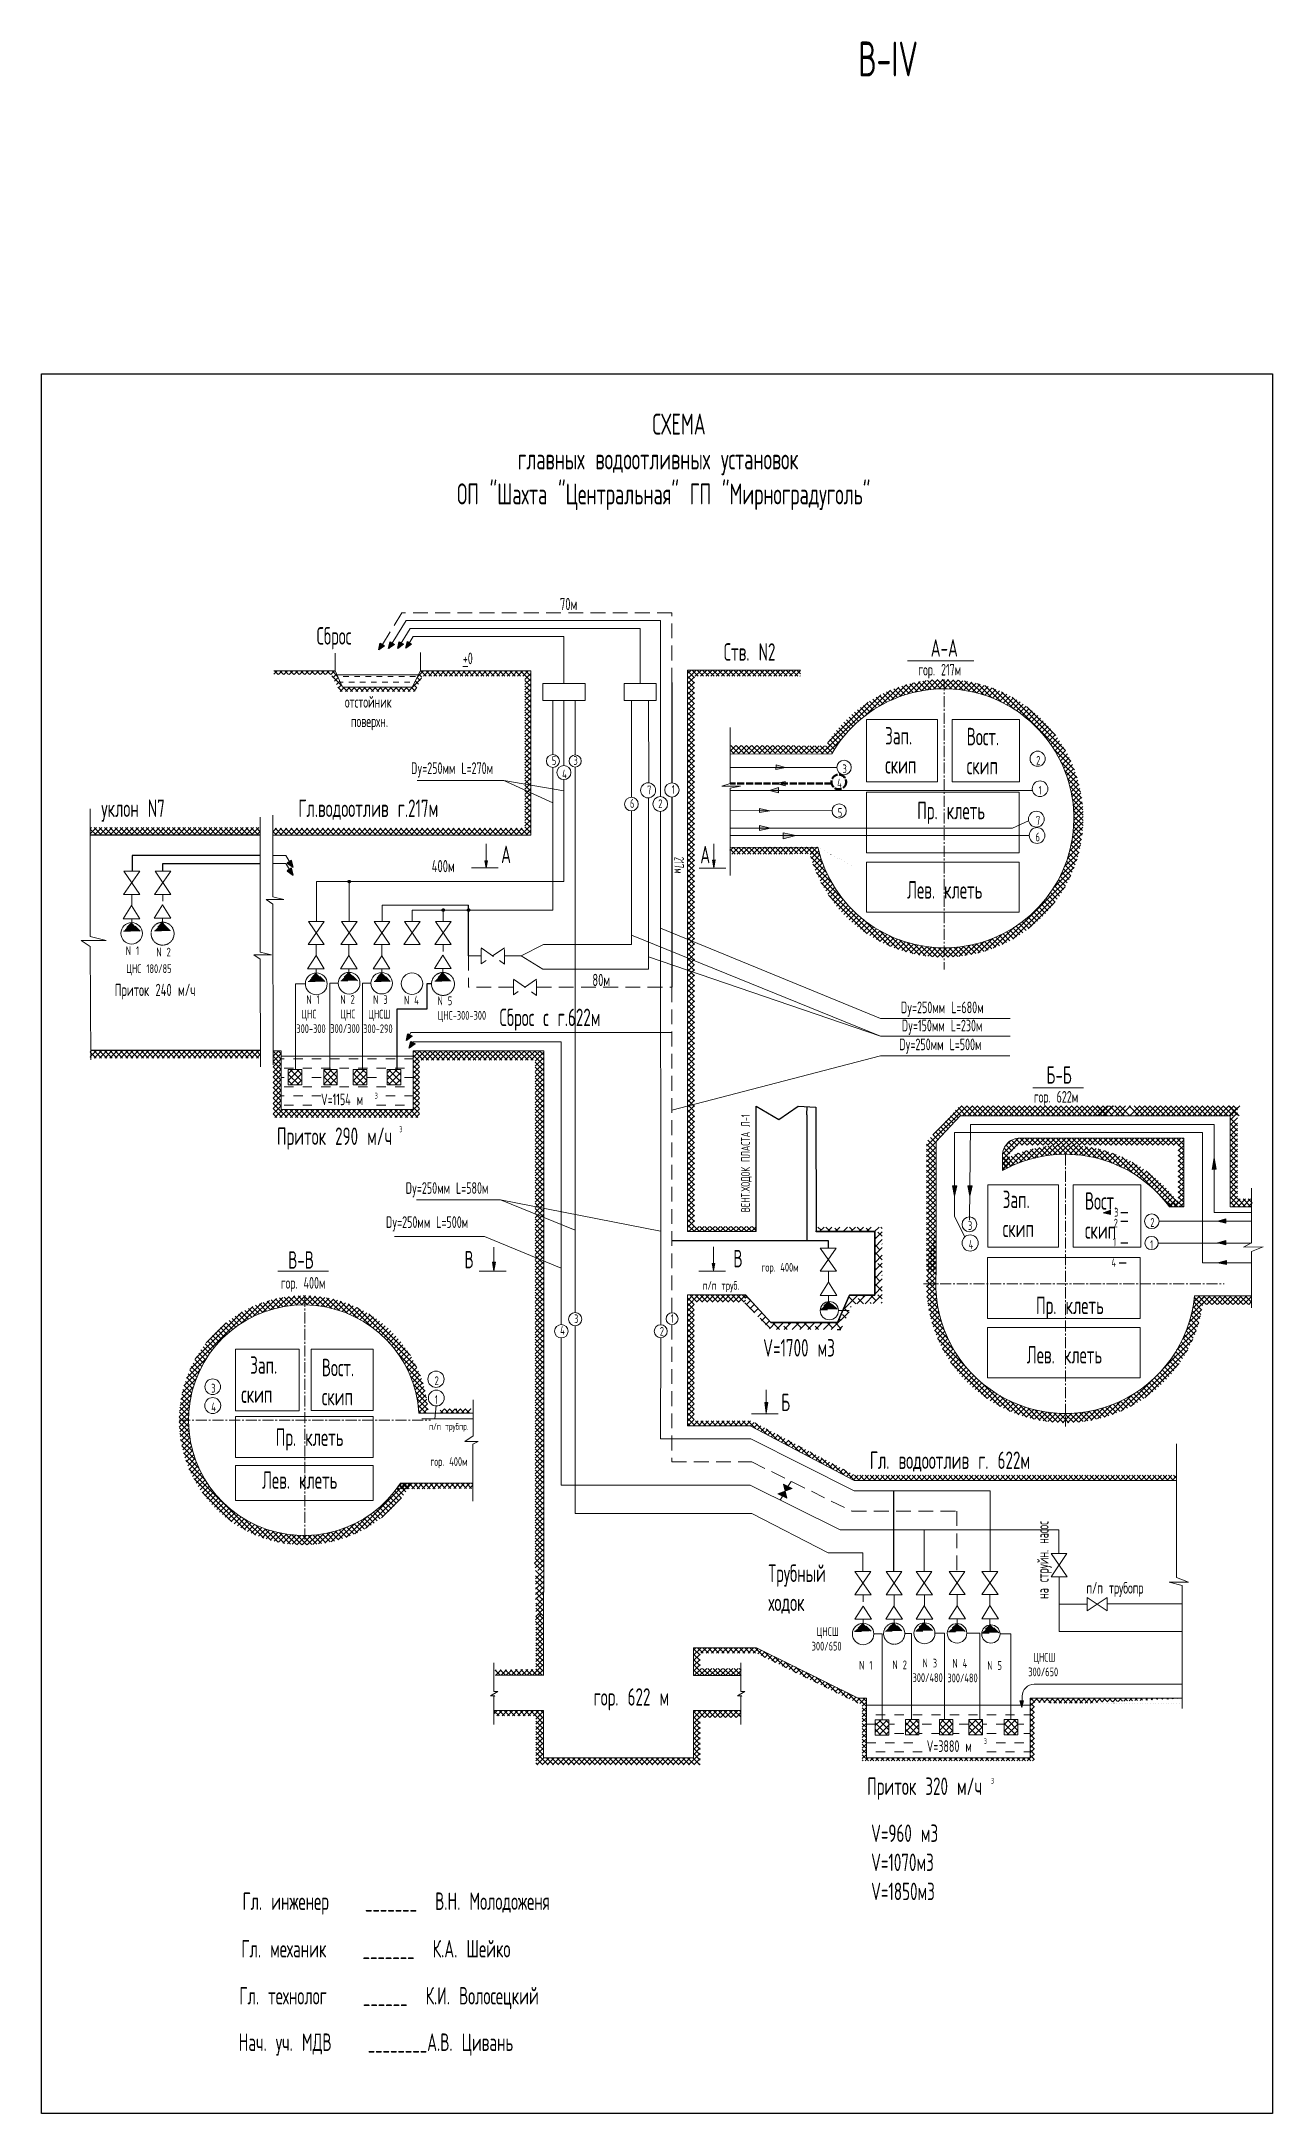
# Model space of a CAD drawing. Header units: millimetres. Extents: x 1857 to 3971, y -2050 to 1510.
import ezdxf

# ---------------------------------------------------------------- set-up
doc = ezdxf.new("R2010")
doc.units = ezdxf.units.MM
for name, pattern in [('ACAD_ISO02W100', [15, 12, -3]), ('ACAD_ISO03W100', [30, 12, -18]), ('JIS_02_0.7', [1.35, 0.75, -0.6]), ('осевая2', [28.575, 19.05, -3.175, 3.175, -3.175]), ('штриховаяX2', [38.1, 25.4, -12.7])]:
    doc.linetypes.add(name, pattern=pattern)
doc.styles.get("Standard").update_dxf_attribs({"font": 'txt.shx', "width": 0.6, "height": 10})
pattern_1 = [(45, (2623.195, 0), (-4.490128, 4.490128), []), (135, (2623.195, 0), (-4.490128, -4.490128), [])]

msp = doc.modelspace()

# ---------------------------------------------------------------- texts
at = {"linetype": 'Continuous', "width": 0.6}
for s, height, p in [('В-IV', 60, (3259.5, 1450.2)), ('70м', 21, (2747.4, 533.1)), ('400м', 21, (2527.3, 82.8)), ('80м', 21, (2803.1, -112.8)), ('V=1700 м3', 30, (3096.4, -749.4)), ('Приток 320 м/ч', 30, (3274.8, -1502.7)), ('3', 10, (3487.5, -1483.3)), ('V=960 м3', 30, (3281.7, -1583.4)), ('V=1070м3', 30, (3281.7, -1633.4)), ('V=1850м3', 30, (3281.7, -1683.4))]:
    msp.add_text(s, height=height, dxfattribs=at).set_placement(p)
msp.add_text('217м', height=16.8, rotation=270, dxfattribs=at).set_placement((2943.6, 109.3))
at = {"lineweight": 15, "insert": (2563.4, 870.8), "char_height": 36, "attachment_point": 1}
msp.add_mtext_dynamic_manual_height_columns('{\\W5.5222;  }СХЕМА\\P{\\W3.59438; }главных водоотливных установок\\P{\\W0.194383; }ОП "Шахта "Центральная" ГП "Мирноградуголь"', width=895.996, gutter_width=50, heights=[218.8], dxfattribs=at)
at = {"lineweight": 15, "attachment_point": 1}
for s, insert, char_height, width in [('Сброс', (2329.6, 503.9), 30, 77.286), ('Ств. N2', (3028.6, 476.3), 30, 117.48), ('А-А', (3384.1, 483.2), 30, 77.286), ('{\\L+}0', (2580.7, 460.2), 20, 77.286), ('гор. 217м', (3362.8, 440.8), 20, 270.88), ('отстойник\\P поверхн.', (2378.2, 385.5), 20, 116.161), ('Зап. \\Pскип', (3305.8, 332.3), 30, 270.88), ('Вост.\\Pскип', (3445.8, 330.9), 30, 270.88), ('Dy=250мм L=270м', (2491.8, 271.6), 20, 186.364), ('5', (2733.5, 282), 15, 15.28), ('4', (2751.2, 259), 15, 186.364), ('3', (2770.7, 282.2), 15, 186.364), ('3', (3232.6, 268), 15, 186.364), ('2', (3565.2, 282.6), 15, 186.364), ('7', (2897.1, 231.7), 15, 186.364), ('1', (2939.3, 232.4), 15, 186.364), ('4', (3223.4, 243.3), 15, 186.364), ('1', (3569.3, 231.1), 15, 186.364), ('уклон N7', (1959.9, 207.7), 30, 328.4), ('Гл.водоотлив г.217м', (2298.2, 207.7), 30, 328.4), ('6', (2867.6, 208.4), 15, 186.364), ('2', (2916.2, 208), 15, 186.364), ('5', (3224.5, 193), 15, 186.364), ('Пр. клеть', (3360.7, 203.8), 30, 270.88), ('7', (3564.8, 179), 15, 186.364), ('6', (3564.1, 150.8), 15, 186.364), ('А', (2646.5, 128.6), 30, 186.364), ('А', (2988.4, 128.2), 30, 186.364), ('Лев. клеть', (3343.4, 67.5), 30, 270.88), ('N 1', (2002, -44.6), 15, 186.364), ('N 2', (2054.5, -47), 15, 186.364), ('ЦНС 180/85', (2002.8, -75.4), 15, 186.364), ('Приток 240 м/ч', (1983, -108.9), 21, 189.616), ('  N 1\\P ЦНС\\P300-300', (2294.8, -128.5), 15, 186.364), ('  N 2\\P  ЦНС\\P300/300', (2353.1, -128.3), 15, 186.364), ('  N 3\\P ЦНСШ\\P300-290', (2409.5, -128.6), 15, 186.364), ('N 4', (2479.6, -129.4), 15, 186.364), ('N 5\\PЦНС-300-300', (2537.3, -130.7), 15, 186.364), ('Dy=250мм L=680м', (3332.8, -139.5), 20, 186.364), ('Сброс с г.622м', (2643.7, -151.6), 30, 252.863), ('Dy=150мм L=230м', (3334.3, -170.6), 20, 186.364), ('Dy=250мм L=500м', (3330, -203), 20, 186.364), ('Б-Б', (3582.7, -250.5), 30, 270.88), ('V=1154 м', (2337.4, -297.5), 20, 193.455), ('3', (2429.5, -296.2), 10, 186.364), ('гор. 622м', (3561.2, -293.1), 20, 270.88), ('Приток 290 м/ч', (2261.4, -355.8), 30, 270.88), ('3', (2471.8, -353.9), 10, 186.364), ('Dy=250мм L=580м', (2482.6, -449.8), 20, 186.364), ('Зап. \\Pскип', (3507.6, -464.3), 30, 270.88), ('Вост.\\Pскип', (3648.8, -467.1), 30, 270.88), ('3', (3698.9, -494), 15, 186.364), ('Dy=250мм L=500м', (2448.7, -508.4), 20, 186.364), ('3', (3448, -516.9), 15, 186.364), ('2', (3698.3, -512.6), 15, 186.364), ('2', (3761.1, -511.5), 15, 186.364), ('В-В', (2280.8, -568.4), 30, 270.88), ('В', (2583.5, -567.8), 30, 186.364), ('В', (3045.2, -566.1), 30, 186.364), ('4', (3449.3, -549.4), 15, 186.364), ('1', (3697, -544.9), 15, 186.364), ('1', (3760.8, -549.4), 15, 186.364), ('гор. 400м', (3093.4, -588.5), 15, 270.88), ('4', (3694.3, -580.4), 15, 186.364), ('гор. 400м', (2268.3, -612.8), 20, 270.88), ('Пр. клеть', (3564.7, -646.4), 30, 270.88), ('4', (2747.8, -696.8), 15, 186.364), ('3', (2771.6, -676.9), 15, 186.364), ('2', (2918.9, -698.6), 15, 186.364), ('1', (2937.7, -676.5), 15, 186.364), ('Лев. клеть', (3549, -731.3), 30, 270.88), (' Зап.\\Pскип', (2200.1, -749), 30, 270.88), ('Вост.\\Pскип', (2338.5, -753.2), 30, 270.88), ('3', (2148.8, -796.3), 15, 186.364), ('2', (2532.2, -783.4), 15, 186.364), ('1', (2532.7, -815.8), 15, 186.364), ('Б', (3127.3, -813.2), 30, 186.364), ('4', (2148.8, -828.7), 15, 186.364), ('Пр. клеть', (2259.3, -872.9), 30, 270.88), ('п/п трубпр.', (2522.7, -863.4), 12, 270.88), ('гор. 400м', (2524.9, -922.3), 15, 270.88), ('Гл. водоотлив г. 622м', (3279.4, -912.5), 30, 360.096), ('Лев. клеть', (2235.9, -946.6), 30, 270.88), ('Трубный\\Pходок', (3105.3, -1106.7), 30, 270.88), ('п/п трубопр', (3651.3, -1136.8), 20, 270.88), (' ЦНСШ\\P300/650', (3179.6, -1214.5), 15, 270.88), ('N 1', (3261.1, -1272.3), 15, 270.88), ('N 2', (3318.4, -1271.6), 15, 270.88), ('  N 3\\P300/480', (3352.8, -1268.6), 15, 270.88), (' N 4\\P300/480', (3412.7, -1269.1), 15, 270.88), ('N 5', (3481.1, -1272.7), 15, 270.88), (' ЦНСШ\\P300/650', (3551.5, -1258.7), 15, 270.88), ('гор. 622 м', (2805.2, -1319.2), 30, 270.88), ('V=3880 м', (3377.3, -1408.8), 20, 193.455), ('3', (3475.2, -1405.1), 10, 186.364), ('Гл. инженер    _______  В.Н. Молодоженя ', (2202.3, -1670.2), 30, 695.44), ('Гл. механик    _______  К.А. Шейко', (2200.5, -1751.9), 30, 609.04), ('Гл. технолог    ______  К.И. Волосецкий', (2197, -1832.7), 30, 697.84), ('Нач. уч. МДВ    ________А.В. Цивань', (2195.8, -1912.5), 30, 640.24)]:
    msp.add_mtext(s, dxfattribs=dict(at, insert=insert, char_height=char_height, width=width))
at = {"linetype": 'Continuous', "insert": (3058.5, -501.5), "char_height": 15, "width": 198.2, "attachment_point": 1, "rotation": 90}
msp.add_mtext('ВЕНТ.ХОДОК ПЛАСТА Л-1', dxfattribs=at)
at = {"linetype": 'Continuous', "lineweight": 15, "insert": (2992.6, -619.8), "char_height": 15, "width": 270.88, "attachment_point": 1}
msp.add_mtext('п/п труб.', dxfattribs=at)
at = {"lineweight": 15, "insert": (3566.4, -1165.8), "char_height": 20, "width": 203.307, "attachment_point": 1, "rotation": 90}
msp.add_mtext('на струйн. насос', dxfattribs=at)

# ---------------------------------------------------------------- blocks, each defined once
blk = doc.blocks.new('стрелка')
blk.add_hatch(color=256).paths.add_polyline_path([(-130.5, 474.7), (-140.5, 467.6), (-137.8, 479.1)])
for p, q in [((-140.5, 467.6), (-137.8, 479.1)), ((-130.5, 474.7), (-140.5, 467.6)), ((-137.8, 479.1), (-130.5, 474.7))]:
    blk.add_line(p, q)

# ---------------------------------------------------------------- hatches: boundary and pattern name
at = {"lineweight": 0}
h = msp.add_hatch(dxfattribs=at)
h.set_pattern_fill('ANSI37', color=256, scale=2, style=0)
h.set_pattern_definition(pattern_1)
h.paths.add_polyline_path([(2256.1, 428.7), (2361.6, 428.7), (2374.3, 400.8), (2493.9, 400.8), (2507.9, 428.7), (2697.3, 428.7), (2697.3, 146.6), (2254.8, 146.6), (2254.6, 158.3), (2687.1, 158.3), (2687.1, 419.7), (2511.2, 419.7), (2498.7, 393.4), (2370, 393.4), (2354.5, 422.4), (2256, 422.4)])
at = {"linetype": 'Continuous', "lineweight": 0}
h = msp.add_hatch(dxfattribs=at)
h.set_pattern_fill('ANSI37', color=256, scale=2, style=0)
h.set_pattern_definition(pattern_1)
edge = h.paths.add_edge_path()
edge.add_line((3160.4, 430.2), (2966.6, 430.2))
edge.add_line((2966.6, 430.2), (2966.6, -534.7))
edge.add_line((2966.6, -534.7), (3084.5, -534.7))
edge.add_line((3160.4, 430.2), (3160.4, 419.5))
edge.add_line((3160.4, 419.5), (2978.7, 419.5))
edge.add_line((2978.7, 419.5), (2978.7, -525.9))
edge.add_line((2978.7, -525.9), (3084.5, -525.9))
edge.add_line((3084.5, -525.9), (3084.5, -534.6))
at = {"lineweight": 0}
h = msp.add_hatch(dxfattribs=at)
h.set_pattern_fill('ANSI37', color=256, scale=2, style=0)
h.set_pattern_definition(pattern_1)
edge = h.paths.add_edge_path()
edge.add_line((3195.8, 286.1), (3251.6, 286.1))
edge.add_line((3251.6, 286.1), (3251.6, 92))
edge.add_line((3251.6, 92), (3190.2, 126))
edge.add_line((3190.2, 126), (3173.8, 125.9))
edge.add_arc((3407.2, 175.4), 238.6, 191.9657, 512.3599)
edge = h.paths.add_edge_path()
edge.add_line((3214, 286.1), (3251.6, 286.1))
edge.add_line((3251.6, 286.1), (3251.6, 92))
edge.add_line((3251.6, 92), (3190.1, 126))
edge.add_arc((3407.2, 175.4), 222.6, 192.8078, 510.1814)
h = msp.add_hatch(dxfattribs=at)
h.set_pattern_fill('ANSI37', color=256, scale=2, style=0)
h.set_pattern_definition(pattern_1)
h.paths.add_polyline_path([(3040.7, 300.8), (3222.6, 299.9), (3214.7, 287.3), (3040.7, 286.3)])
h = msp.add_hatch(color=256, dxfattribs=at)
h.paths.add_polyline_path([(3118.4, 267.1), (3134.7, 262.8), (3118.2, 259.3)])
h.paths.add_polyline_path([(3134.2, 238.7), (3119.4, 235.2), (3134, 231.3)])
h.paths.add_polyline_path([(3122.8, 228.2), (3107, 223.5), (3122.8, 219.4)])
h.paths.add_polyline_path([(3089.9, 192.3), (3107.9, 188.5), (3089.9, 185.2)])
h.paths.add_polyline_path([(3090.1, 163.2), (3109.2, 158.3), (3089.9, 154.3)])
h.paths.add_polyline_path([(3130.4, 150.3), (3152.6, 145.9), (3130.4, 140.1)])
h = msp.add_hatch(dxfattribs=at)
h.set_pattern_fill('ANSI37', color=256, scale=2, style=0)
h.set_pattern_definition([(45, (2636.648, 0), (-4.49013, 4.49013), []), (135, (2636.648, 0), (-4.49013, -4.49013), [])])
h.paths.add_polyline_path([(1941.1, 146.4), (2232.8, 146.4), (2232.8, 159.4), (1941.1, 159.4)])
h = msp.add_hatch(dxfattribs=at)
h.set_pattern_fill('ANSI37', color=256, scale=2, style=0)
h.set_pattern_definition(pattern_1)
h.paths.add_polyline_path([(3039.1, 125.3), (3039.1, 113.9), (3193.2, 114.2), (3190.1, 126)])
h = msp.add_hatch(dxfattribs=at)
h.set_pattern_fill('ANSI37', color=256, scale=2, style=0)
h.set_pattern_definition(pattern_1)
edge = h.paths.add_edge_path()
edge.add_line((3039.1, 125.3), (3039.1, 113.9))
edge.add_line((3039.1, 113.9), (3193.2, 114.2))
edge.add_line((3193.2, 114.2), (3190.1, 126))
for points in [[(2618.2, 102.2), (2623.2, 102.2), (2620.5, 90.2)], [(3009.6, 103.8), (3014.1, 103.9), (3011.6, 89.8)], [(3870.9, -408.1), (3867.2, -427.7), (3874.3, -427.5)], [(3421.4, -456.2), (3428.9, -456), (3425.1, -474)], [(3447.5, -456.2), (3454.9, -456), (3451.1, -474)], [(3692.6, -498), (3680, -502.2), (3692.6, -505.3)], [(3890.9, -512.7), (3876.2, -516.9), (3891, -520.1)], [(3890.9, -550), (3876.2, -554.2), (3890.9, -557.3)], [(2631.6, -587.4), (2636.7, -587.4), (2634, -602.7)], [(3008.5, -589.3), (3013.5, -589.3), (3010.8, -601.4)], [(3891.8, -584.3), (3876.2, -588.5), (3891.8, -591.5)], [(3099.1, -828.5), (3104.1, -828.5), (3101.4, -846.7)], [(3131.1, -968.5), (3146.3, -976.3), (3121.7, -985.2), (3137, -992.8)], [(3537, -1341.1), (3543.6, -1341.1), (3540.2, -1352.6)]]:
    msp.add_hatch(color=256, dxfattribs=at).paths.add_polyline_path(points)
at = {"linetype": 'Continuous'}
h = msp.add_hatch(color=256, dxfattribs=at)
h.dxf.hatch_style = 1
edge = h.paths.add_edge_path()
edge.add_arc((2385.6, 66.8), 2.06, 0, 360)
h = msp.add_hatch(color=256, dxfattribs=at)
h.dxf.hatch_style = 1
edge = h.paths.add_edge_path()
edge.add_arc((2547.1, 17.8), 2.06, 0, 360)
h = msp.add_hatch(color=256, dxfattribs=at)
h.dxf.hatch_style = 1
edge = h.paths.add_edge_path()
edge.add_arc((2590.6, 17.8), 2.06, 0, 360)
at = {"linetype": 'ACAD_ISO03W100'}
for points in [[(2012.1, -3.7), (1998.1, -18.6), (2026.4, -18.6)], [(2065.2, -3.1), (2051.2, -18), (2079.5, -17.9)], [(2385.3, -88.8), (2371.3, -103.8), (2399.6, -103.7)], [(2546.6, -89.5), (2532.6, -104.4), (2560.9, -104.4)], [(3209.5, -654.7), (3194.7, -668.4), (3223.3, -668.2)], [(3268, -1207.7), (3253.2, -1221.5), (3281.8, -1221.2)], [(3321, -1207.2), (3306.1, -1221), (3334.7, -1220.7)], [(3373.2, -1206.8), (3358.4, -1220.5), (3387, -1220.3)], [(3429.6, -1208.2), (3414.7, -1221.9), (3443.3, -1221.7)], [(3487, -1210.4), (3472.1, -1224.1), (3500.7, -1223.9)]]:
    msp.add_hatch(color=256, dxfattribs=at).paths.add_polyline_path(points)
at = {"linetype": 'ACAD_ISO03W100', "lineweight": 0}
for points in [[(2328.8, -90.1), (2315.2, -105.2), (2343.5, -105.2)], [(2455.9, -105.1), (2441.6, -89.6), (2428.3, -105.1)]]:
    msp.add_hatch(color=256, dxfattribs=at).paths.add_polyline_path(points)
at = {"lineweight": 0}
h = msp.add_hatch(dxfattribs=at)
h.set_pattern_fill('ANSI37', color=256, scale=2, style=0)
h.set_pattern_definition([(45, (2636.648, -383.1306), (-4.49013, 4.49013), []), (135, (2636.648, -383.1306), (-4.49013, -4.49013), [])])
h.paths.add_polyline_path([(1941.1, -236.7), (2232.8, -236.7), (2232.8, -223.7), (1941.1, -223.7)])
h = msp.add_hatch(dxfattribs=at)
h.set_pattern_fill('ANSI37', color=256, scale=2.5, style=0)
h.set_pattern_definition([(45, (2623.195, 0), (-5.61266, 5.61266), []), (135, (2623.195, 0), (-5.61266, -5.61266), [])])
h.paths.add_polyline_path([(2281, -256.2), (2304.3, -256.2), (2304.3, -282.4), (2281, -282.4)])
h.paths.add_polyline_path([(2365, -280), (2365, -282.4), (2341.8, -282.4), (2341.8, -256.2), (2365, -256.2)])
h.paths.add_polyline_path([(2392.4, -256.2), (2415.6, -256.2), (2415.6, -282.4), (2392.4, -282.4)])
h.paths.add_polyline_path([(2450.8, -256.2), (2474, -256.2), (2474, -282.4), (2450.8, -282.4)])
h = msp.add_hatch(dxfattribs=at)
h.set_pattern_fill('ANSI37', color=256, scale=2, style=0)
h.set_pattern_definition(pattern_1)
edge = h.paths.add_edge_path()
edge.add_line((3852.9, -645.2), (3812.4, -645.2))
edge.add_line((3812.4, -645.2), (3778.2, -495))
edge.add_line((3778.2, -495), (3794.2, -492))
edge.add_line((3794.2, -492), (3813.7, -492))
edge.add_arc((3615.2, -624.5), 238.6, 33.7071, 116.9256)
edge.add_line((3507.1, -411.7), (3507.1, -429.8))
edge.add_line((3507.1, -429.8), (3466.1, -602.8))
edge.add_line((3466.1, -602.8), (3393.6, -602.8))
edge.add_line((3393.6, -602.8), (3393.1, -537.1))
edge.add_arc((3615.2, -624.5), 238.6, 158.5195, 355.0153)
edge = h.paths.add_edge_path()
edge.add_line((3836.9, -645.2), (3812.4, -645.2))
edge.add_line((3812.4, -645.2), (3778.2, -495))
edge.add_line((3778.2, -495), (3794.2, -492))
edge.add_arc((3615.2, -624.5), 222.6, 36.5005, 119.0372)
edge.add_line((3507.1, -429.8), (3466.1, -602.8))
edge.add_line((3466.1, -602.8), (3393.6, -602.8))
edge.add_arc((3615.2, -624.5), 222.6, 174.4046, 354.6561)
h = msp.add_hatch(dxfattribs=at)
h.set_pattern_fill('ANSI37', color=256, scale=2, style=0)
h.set_pattern_definition([(45, (2831.1794, 0), (-4.490128, 4.490128), []), (135, (2831.1794, 0), (-4.490128, -4.490128), [])])
edge = h.paths.add_edge_path()
edge.add_line((3507.1, -429.8), (3507.1, -403.9))
edge.add_arc((3537.1, -403.9), 30, 90, 180, ccw=False)
edge.add_line((3537.1, -373.9), (3818.4, -373.9))
edge.add_line((3818.4, -373.9), (3818.4, -492.4))
edge.add_line((3818.4, -492.4), (3794.2, -492))
edge.add_line((3794.2, -492), (3789.5, -486))
edge.add_line((3789.5, -486), (3809, -481.2))
edge.add_line((3809, -481.2), (3809, -386.4))
edge.add_line((3809, -386.4), (3534.3, -386.4))
edge.add_line((3534.3, -386.4), (3519, -401.6))
edge.add_line((3519, -401.6), (3520, -423.2))
edge.add_line((3520, -423.2), (3507.1, -429.8))
h = msp.add_hatch(dxfattribs=at)
h.set_pattern_fill('ANSI37', color=256, scale=2, style=0)
h.set_pattern_definition(pattern_1)
edge = h.paths.add_edge_path()
edge.add_line((2492.3, -967), (2473.5, -967))
edge.add_line((2473.5, -967), (2457, -954.8))
edge.add_line((2457, -954.8), (2481.2, -846.5))
edge.add_line((2481.2, -846.5), (2521.4, -846.5))
edge.add_arc((2307.7, -858.8), 214.1, 3.2894, 329.6294)
edge = h.paths.add_edge_path()
edge.add_line((2473.5, -967), (2457, -954.8))
edge.add_line((2457, -954.8), (2481.2, -846.5))
edge.add_line((2481.2, -846.5), (2505.3, -846.5))
edge.add_arc((2307.7, -858.8), 198.1, 3.5554, 326.8772)
at = {"linetype": 'Continuous', "lineweight": 0}
h = msp.add_hatch(dxfattribs=at)
h.set_pattern_fill('ANSI37', color=256, scale=2, style=0)
h.set_pattern_definition(pattern_1)
h.paths.add_polyline_path([(3066, -643.6), (3066, -656.1), (2977.9, -656.1), (2977.9, -859.9), (3075.9, -859.9), (3253.6, -953.4), (3806, -953.4), (3806, -962.1), (3252.5, -962.1), (3074.3, -868.4), (2966.4, -868.4), (2966.4, -643.6)])
at = {"lineweight": 0}
h = msp.add_hatch(dxfattribs=at)
h.set_pattern_fill('ANSI37', color=256, scale=2, style=0)
h.set_pattern_definition(pattern_1)
h.paths.add_polyline_path([(3836.9, -645.2), (3934.4, -645.2), (3934.4, -659.8), (3836.9, -659.8)])
h = msp.add_hatch(dxfattribs=at)
h.set_pattern_fill('ANSI37', color=256, scale=2, style=0)
h.set_pattern_definition([(45, (2526.7337, 0), (-4.49013, 4.49013), []), (135, (2526.7337, 0), (-4.49013, -4.49013), [])])
h.paths.add_polyline_path([(2542.3, -846.5), (2594.5, -846.5), (2594.5, -839.3), (2541.7, -839.5)])
h.paths.add_polyline_path([(2473.5, -967), (2598.1, -967), (2598.1, -976), (2466.7, -976.8)])
h = msp.add_hatch(dxfattribs=at)
h.set_pattern_fill('ANSI37', color=256, scale=2, style=0)
h.set_pattern_definition(pattern_1)
edge = h.paths.add_edge_path()
edge.add_line((3058.6, -1297.5), (2976.9, -1297.5))
edge.add_line((2976.9, -1297.5), (2976.9, -1249.7))
edge.add_line((2976.9, -1249.7), (3085, -1249.7))
edge.add_line((3085, -1249.7), (3259.4, -1336.3))
edge.add_line((3259.4, -1336.3), (3273.6, -1336.3))
edge.add_line((3273.6, -1336.3), (3273.6, -1439))
edge.add_line((3273.6, -1439), (3554.6, -1439))
edge.add_line((3554.6, -1439), (3554.6, -1336.6))
edge.add_line((3554.6, -1336.6), (3586.6, -1336.6))
edge.add_line((3058.6, -1297.5), (3058.6, -1285.2))
edge.add_line((3058.6, -1285.2), (2987.9, -1285.2))
edge.add_line((2987.9, -1285.2), (2987.9, -1259.1))
edge.add_line((2987.9, -1259.1), (3084.5, -1259.1))
edge.add_line((3084.5, -1259.1), (3259.6, -1345.4))
edge.add_line((3259.6, -1345.4), (3266.5, -1345.4))
edge.add_line((3266.5, -1345.4), (3266.5, -1444.3))
edge.add_line((3266.5, -1444.3), (3562.2, -1444.3))
edge.add_line((3562.2, -1444.3), (3562.2, -1343.7))
edge.add_line((3562.2, -1343.7), (3587, -1343.7))
edge.add_line((3587, -1343.7), (3587, -1336.6))
h = msp.add_hatch(dxfattribs=at)
h.set_pattern_fill('ANSI37', color=256, scale=2, style=0)
h.set_pattern_definition(pattern_1)
h.paths.add_polyline_path([(2636.3, -1297), (2636.3, -1287.7), (2719.2, -1286.9), (2719.2, -1297)])
h.paths.add_polyline_path([(2634, -1357.8), (2633.8, -1366.9), (2719.2, -1366.9), (2719.2, -1357.8)])
h = msp.add_hatch(dxfattribs=at)
h.set_pattern_fill('ANSI37', color=256, scale=2, style=0)
h.set_pattern_definition(pattern_1)
edge = h.paths.add_edge_path()
edge.add_line((3646.7, -1344.8), (3586.7, -1344.8))
edge.add_line((3586.7, -1344.8), (3586.7, -1336.6))
edge.add_line((3586.6, -1336.6), (3815.8, -1336.6))
edge.add_line((3646.7, -1344.9), (3815.8, -1345))
h = msp.add_hatch(dxfattribs=at)
h.set_pattern_fill('ANSI37', color=256, scale=2.5, style=0)
h.set_pattern_definition([(135, (3191.425, -1116.943), (5.61266, 5.61266), []), (45, (3191.425, -1116.943), (5.61266, -5.61266), [])])
h.paths.add_polyline_path([(3533.6, -1373.2), (3510.4, -1373.2), (3510.4, -1399.4), (3533.6, -1399.4)])
h.paths.add_polyline_path([(3449.6, -1396.9), (3449.6, -1399.4), (3472.8, -1399.4), (3472.8, -1373.2), (3449.6, -1373.2)])
h.paths.add_polyline_path([(3422.2, -1373.2), (3399, -1373.2), (3399, -1399.4), (3422.2, -1399.4)])
h.paths.add_polyline_path([(3363.8, -1373.2), (3340.6, -1373.2), (3340.6, -1399.4), (3363.8, -1399.4)])

# ---------------------------------------------------------------- linework, layer by layer
at = {"color": 1, "linetype": 'штриховаяX2', "lineweight": 15}
for p, q in [((2476.1, 528.3), (2442.5, 474)), ((2939.7, 528.3), (2476.1, 528.3)), ((2939.7, 408.6), (2939.7, 528.3)), ((2590.6, -60.8), (2590.6, -114.5)), ((2631.8, -60.8), (2632.4, -60.8)), ((2667.5, -114.5), (2590.6, -114.5)), ((2707.4, -114.9), (2939.7, -114.9)), ((2939.3, -114.9), (2939.3, -674.1)), ((2939.3, -694.7), (2939.3, -930.3)), ((2939.3, -930.3), (3076.6, -930.3)), ((3076.6, -930.3), (3248.5, -1015.1)), ((3248.5, -1015.1), (3429, -1015.1)), ((3429, -1015.1), (3429, -1118.6))]:
    msp.add_line(p, q, dxfattribs=at)
at = {"lineweight": 15}
for p, q in [((2483.4, 515.3), (2453.6, 467.1)), ((2490.3, 501.3), (2469.3, 467.4)), ((2920.1, 515.3), (2483.4, 515.3)), ((2885, 501.3), (2490.3, 501.3)), ((2885, 407.1), (2885, 501.3)), ((2920.1, 515.3), (2920.1, 212.6)), ((2495.2, 487.6), (2485.1, 470.8)), ((2754.2, 487.6), (2495.2, 487.6)), ((2754.2, 407.1), (2754.2, 487.6)), ((2364.6, 422.1), (2504.5, 422)), ((2735.1, 378), (2735.3, 285.1)), ((2754.2, 378), (2754.2, 266.2)), ((2773.5, 378), (2773.5, 284.4)), ((2870.3, 378), (2870.4, 211.5)), ((2899.3, 378), (2899.8, 236.4)), ((3040.1, 285.8), (3214.1, 286.2)), ((2735.3, 262.8), (2735.3, 17.8)), ((2773.5, 263.8), (2773.5, -589.5)), ((3223, 262.8), (3039.7, 262.8)), ((2754.2, 242.1), (2754.2, 66.8)), ((3558.6, 223.5), (3039.7, 223.5)), ((2870.4, 188.2), (2870.3, -41.4)), ((2899.3, 210.6), (2899.3, -83.8)), ((2920.1, 187.3), (2920.4, -694.7)), ((3039.6, 188.7), (3214.7, 188.1)), ((3524.6, 158.3), (3039.6, 158.3)), ((3553.1, 145.9), (3039.6, 145.9)), ((3552.1, 171.2), (3524.6, 158.3)), ((2254.2, 111.4), (2276.8, 111.4)), ((2276.8, 111.4), (2286.9, 94.6)), ((2620.6, 131.6), (2620.6, 91.3)), ((3011.7, 131.3), (3011.7, 91)), ((3039.1, 125.3), (3190.2, 126)), ((2254.2, 98), (2276.8, 98)), ((2276.8, 98), (2286.9, 81.2)), ((2595.4, 90.2), (2641.3, 90.2)), ((2986.5, 89.8), (3032.5, 89.8)), ((2754.2, 66.8), (2329.2, 66.8)), ((2329.2, -1.7), (2329.2, 66.8)), ((2385.6, -1.7), (2385.6, 66.8)), ((2590.6, 26.3), (2441.9, 26.3)), ((2441.9, -1.8), (2441.9, 26.3)), ((2735.1, 17.8), (2493.6, 17.8)), ((2493.6, 17.8), (2493.8, -1.8)), ((2547.1, -1.8), (2547.1, 17.8)), ((2590.6, -60.8), (2612.4, -60.8)), ((2652.3, -60.8), (2680.6, -60.8)), ((2719, -41.4), (2680.6, -60.8)), ((2717.9, -83.8), (2680.6, -60.8)), ((2870.3, -41.4), (2719, -41.4)), ((2899.3, -83.8), (2717.9, -83.8)), ((2293.1, -108.9), (2293.1, -256.2)), ((2352.2, -107.9), (2352.2, -255.6)), ((2423, -107.9), (2408.3, -107.9)), ((2408.3, -107.9), (2408.3, -255)), ((2939.3, -192.7), (2491.4, -192.7)), ((2749.6, -208.7), (2495.3, -208.7)), ((2749.6, -208.7), (2749.8, -694.3)), ((2254.9, -223.9), (2268.9, -223.9)), ((2268.9, -223.9), (2268.9, -324.9)), ((2268.9, -233), (2495.2, -233)), ((2495.2, -324.9), (2495.2, -223.9)), ((2495.2, -223.9), (2719.8, -223.9)), ((2719.8, -223.9), (2719.8, -1116.9)), ((2268.9, -324.9), (2495.2, -324.9)), ((3393.6, -379.7), (3434.3, -335.6)), ((3434.3, -335.6), (3898.3, -335.6)), ((3898.3, -335.8), (3898.3, -491.9)), ((3393.6, -602.8), (3393.6, -379.7)), ((3898.3, -491.9), (3934.7, -491.9)), ((3776.2, -517), (3934.7, -517)), ((2634.1, -561.3), (2634.1, -601.6)), ((3010.8, -561.1), (3010.8, -601.4)), ((3774.6, -554.3), (3934.6, -554.3)), ((2608.9, -602.7), (2654.8, -602.7)), ((2773.5, -589.5), (2773.4, -673.8)), ((2985.6, -602.6), (3031.5, -602.6)), ((3225.6, -670.5), (3244.1, -670.1)), ((2773.6, -696.5), (2773.5, -1018.9)), ((2749.6, -717.4), (2749.6, -970.5)), ((2920.4, -717.1), (2920.1, -890.7)), ((3101.4, -806.4), (3101.4, -846.7)), ((2505.3, -846.5), (2598.2, -846.5)), ((3076.2, -847.8), (3122.1, -847.8)), ((2920.1, -890.7), (3075, -890.7)), ((2473.5, -967), (2598.1, -967)), ((2749.6, -970.5), (3073.9, -970.5)), ((2773.5, -1018.9), (3076.6, -1018.9)), ((3076.6, -1018.9), (3207.7, -1086.7)), ((3372.7, -1118.7), (3372.7, -1047.2)), ((3604.2, -1088), (3604.2, -1047.2)), ((3207.7, -1086.7), (3267.5, -1086.7)), ((3267.5, -1086.7), (3267.5, -1117.5)), ((2719.8, -1116.9), (2719.2, -1192)), ((3604.6, -1127.8), (3604.6, -1221.7)), ((2719.2, -1192), (2719.2, -1297.2)), ((3286.5, -1226.1), (3300.4, -1226.1)), ((3300.4, -1226.1), (3300.4, -1372.2)), ((3351.3, -1225.5), (3351.3, -1372)), ((3392.4, -1224.9), (3407.5, -1224.9)), ((3407.5, -1224.9), (3407.5, -1372)), ((3446, -1224.9), (3468.6, -1224.9)), ((3468.6, -1224.8), (3468.6, -1372.5)), ((3503.1, -1226.1), (3521.5, -1225.8)), ((3521.5, -1225.8), (3521.5, -1373.2)), ((3604.6, -1221.7), (3815.8, -1221.7)), ((2976.9, -1297.5), (2976.9, -1249.7)), ((2976.9, -1249.7), (3085, -1249.7)), ((3085, -1249.7), (3259.4, -1336.3)), ((2636.3, -1297), (2719.2, -1297)), ((3058.6, -1297.5), (2976.9, -1297.5)), ((3273.6, -1348.6), (3554.6, -1348.6)), ((2634, -1357.8), (2719.2, -1357.8)), ((2719.2, -1357.8), (2719.2, -1439.1)), ((2976.7, -1439.1), (2976.7, -1357.6)), ((2976.7, -1357.6), (3058.2, -1357.6)), ((2719.2, -1439.1), (2976.7, -1439.1))]:
    msp.add_line(p, q, dxfattribs=at)
at = {"lineweight": 0}
for p, q in [((2361.6, 428.7), (2361.6, 459.2)), ((2507.9, 428.7), (2507.9, 460.5)), ((3344.3, 445.9), (3458, 445.9)), ((2366, 419.1), (2366, 419.1)), ((2370.3, 409.6), (2375.5, 409.6)), ((2375.5, 419.1), (2385.1, 419.1)), ((2385.1, 409.6), (2394.6, 409.6)), ((2394.6, 419.1), (2404.1, 419.1)), ((2404.1, 409.6), (2413.6, 409.6)), ((2413.6, 419.1), (2423.2, 419.1)), ((2423.2, 409.6), (2432.7, 409.6)), ((2432.7, 419.1), (2442.2, 419.1)), ((2442.2, 409.6), (2451.7, 409.6)), ((2451.7, 419.1), (2461.3, 419.1)), ((2461.3, 409.6), (2470.8, 409.6)), ((2470.8, 419.1), (2480.3, 419.1)), ((2480.3, 409.6), (2489.8, 409.6)), ((2489.8, 419.1), (2499.4, 419.1)), ((2697.2, 420), (2697.3, 420)), ((2697.2, 415), (2697.3, 415)), ((2697.2, 410), (2697.3, 410)), ((2697.2, 405), (2697.3, 405)), ((2502.3, 240.5), (2651.1, 240.5)), ((2651.1, 240.5), (2735.1, 202.1)), ((2651.1, 240.5), (2754.2, 222.4)), ((2012.1, 44.8), (2012.1, 24.7)), ((2012.1, 3), (2012.1, -3.7)), ((2065.2, 3.7), (2065.2, -3.1)), ((3298, -199), (2870.3, -25.2)), ((3298, -168.7), (2920.1, -13.5)), ((2328.8, -41.5), (2328.8, -60.8)), ((2385.2, -41.5), (2385.2, -61.3)), ((2441.6, -41.6), (2441.6, -61.4)), ((3298, -199), (2899.3, -62.4)), ((2328.8, -83.3), (2328.7, -90.1)), ((2385.2, -83.3), (2385.2, -89.5)), ((2441.6, -83.4), (2441.6, -89.6)), ((2546.6, -82.7), (2546.6, -89.5)), ((2310.3, -108.9), (2293.1, -108.9)), ((2366.8, -107.9), (2352.2, -107.9)), ((3520.5, -168.7), (3298, -168.7)), ((2491.4, -192.7), (2484.5, -205.5)), ((2495.3, -208.7), (2491.4, -215.6)), ((3520.5, -199), (3298, -199)), ((2255, -224.5), (2255.6, -223.9)), ((2255, -233.5), (2264.6, -223.9)), ((2268.9, -238.4), (2255, -224.5)), ((2255, -242.5), (2268.9, -228.6)), ((2268.9, -247.4), (2255, -233.4)), ((2255, -251.5), (2268.9, -237.6)), ((2268.9, -256.4), (2255, -242.4)), ((2255, -260.5), (2268.9, -246.5)), ((2268.9, -229.4), (2263.4, -223.9)), ((2268.9, -238.1), (2273.9, -238.1)), ((2289.8, -238.1), (2305.7, -238.1)), ((2321.6, -238.1), (2337.4, -238.1)), ((2353.3, -238.1), (2369.2, -238.1)), ((2385.1, -238.1), (2400.9, -238.1)), ((2416.8, -238.1), (2432.7, -238.1)), ((2448.6, -238.1), (2464.4, -238.1)), ((2480.3, -238.1), (2496.2, -238.1)), ((2495.2, -226.7), (2498, -223.9)), ((2495.2, -235.7), (2507, -223.9)), ((2495.2, -244.7), (2516, -223.9)), ((2506.2, -242.2), (2495.2, -231.3)), ((2506.2, -251.2), (2495.2, -240.2)), ((2495.2, -253.7), (2506.2, -242.7)), ((2506.2, -260.2), (2495.2, -249.2)), ((2513, -240), (2496.9, -223.9)), ((2521.9, -240), (2505.9, -223.9)), ((2508.9, -240), (2525, -223.9)), ((2530.9, -240), (2514.9, -223.9)), ((2517.9, -240), (2534, -223.9)), ((2539.9, -240), (2523.8, -223.9)), ((2526.9, -240), (2542.9, -223.9)), ((2548.9, -240), (2532.8, -223.9)), ((2535.9, -240), (2551.9, -223.9)), ((2557.9, -240), (2541.8, -223.9)), ((2544.8, -240), (2560.9, -223.9)), ((2566.8, -240), (2550.8, -223.9)), ((2553.8, -240), (2569.9, -223.9)), ((2575.8, -240), (2559.8, -223.9)), ((2562.8, -240), (2578.9, -223.9)), ((2584.8, -240), (2568.7, -223.9)), ((2571.8, -240), (2587.8, -223.9)), ((2593.8, -240), (2577.7, -223.9)), ((2580.8, -240), (2596.8, -223.9)), ((2602.8, -240), (2586.7, -223.9)), ((2589.7, -240), (2605.8, -223.9)), ((2611.7, -240), (2595.7, -223.9)), ((2598.7, -240), (2614.8, -223.9)), ((2620.7, -240), (2604.7, -223.9)), ((2607.7, -240), (2623.8, -223.9)), ((2629.7, -240), (2613.6, -223.9)), ((2616.7, -240), (2632.7, -223.9)), ((2638.7, -240), (2622.6, -223.9)), ((2625.7, -240), (2641.7, -223.9)), ((2647.7, -240), (2631.6, -223.9)), ((2634.6, -240), (2650.7, -223.9)), ((2656.6, -240), (2640.6, -223.9)), ((2643.6, -240), (2659.7, -223.9)), ((2665.6, -240), (2649.6, -223.9)), ((2652.6, -240), (2668.7, -223.9)), ((2674.6, -240), (2658.5, -223.9)), ((2661.6, -240), (2677.6, -223.9)), ((2683.6, -240), (2667.5, -223.9)), ((2670.6, -240), (2686.6, -223.9)), ((2692.6, -240), (2676.5, -223.9)), ((2679.5, -240), (2695.6, -223.9)), ((2701.6, -240), (2685.5, -223.9)), ((2688.5, -240), (2704.6, -223.9)), ((2719.8, -249.3), (2694.5, -223.9)), ((2697.5, -240), (2713.6, -223.9)), ((2719.8, -240.3), (2703.5, -223.9)), ((2704.9, -241.6), (2719.8, -226.6)), ((2704.9, -250.5), (2719.8, -235.6)), ((2719.8, -258.3), (2704.9, -243.4)), ((2704.9, -259.5), (2719.8, -244.6)), ((2719.8, -231.4), (2712.4, -223.9)), ((3298, -232.5), (2939.3, -325.9)), ((3519.9, -232.5), (3298, -232.5)), ((2268.9, -265.3), (2255, -251.4)), ((2255, -269.5), (2268.9, -255.5)), ((2268.9, -274.3), (2255, -260.4)), ((2255, -278.4), (2268.9, -264.5)), ((2268.9, -283.3), (2255, -269.4)), ((2255, -287.4), (2268.9, -273.5)), ((2268.9, -292.3), (2255, -278.3)), ((2255, -296.4), (2268.9, -282.5)), ((2268.9, -269.9), (2273.9, -269.9)), ((2273.9, -254), (2289.8, -254)), ((2305.7, -254), (2321.6, -254)), ((2321.6, -269.9), (2337.4, -269.9)), ((2337.4, -254), (2353.3, -254)), ((2369.2, -254), (2385.1, -254)), ((2400.9, -254), (2416.8, -254)), ((2416.8, -269.9), (2432.7, -269.9)), ((2432.7, -254), (2448.6, -254)), ((2464.4, -254), (2480.3, -254)), ((2480.3, -269.9), (2496.2, -269.9)), ((2495.2, -262.7), (2506.2, -251.7)), ((2506.2, -269.2), (2495.2, -258.2)), ((2495.2, -271.6), (2506.2, -260.7)), ((2506.2, -278.2), (2495.2, -267.2)), ((2495.2, -280.6), (2506.2, -269.6)), ((2506.2, -287.1), (2495.2, -276.2)), ((2495.2, -289.6), (2506.2, -278.6)), ((2719.8, -267.3), (2704.9, -252.4)), ((2704.9, -268.5), (2719.8, -253.6)), ((2719.8, -276.3), (2704.9, -261.3)), ((2704.9, -277.5), (2719.8, -262.6)), ((2719.8, -285.2), (2704.9, -270.3)), ((2704.9, -286.5), (2719.8, -271.5)), ((2719.8, -294.2), (2704.9, -279.3)), ((2704.9, -295.4), (2719.8, -280.5)), ((2718.4, -254), (2719.8, -254)), ((2268.9, -301.3), (2255, -287.3)), ((2255, -305.4), (2268.9, -291.4)), ((2268.9, -310.2), (2255, -296.3)), ((2255, -314.4), (2268.9, -300.4)), ((2268.9, -319.2), (2255, -305.3)), ((2255, -323.3), (2268.9, -309.4)), ((2279.2, -338.5), (2255, -314.3)), ((2255, -332.3), (2268.9, -318.4)), ((2268.9, -301.6), (2273.9, -301.6)), ((2273.9, -285.8), (2289.8, -285.8)), ((2273.9, -317.5), (2289.8, -317.5)), ((2289.8, -301.6), (2305.7, -301.6)), ((2305.7, -285.8), (2321.6, -285.8)), ((2305.7, -317.5), (2321.6, -317.5)), ((2321.6, -301.6), (2337.4, -301.6)), ((2337.4, -285.8), (2353.3, -285.8)), ((2369.2, -285.8), (2385.1, -285.8)), ((2400.9, -285.8), (2416.8, -285.8)), ((2432.7, -285.8), (2448.6, -285.8)), ((2432.7, -317.5), (2448.6, -317.5)), ((2448.6, -301.6), (2464.4, -301.6)), ((2464.4, -285.8), (2480.3, -285.8)), ((2464.4, -317.5), (2480.3, -317.5)), ((2480.3, -301.6), (2496.2, -301.6)), ((2482.2, -338.5), (2506.2, -314.5)), ((2506.2, -296.1), (2495.2, -285.1)), ((2495.2, -298.6), (2506.2, -287.6)), ((2506.2, -305.1), (2495.2, -294.1)), ((2495.2, -307.6), (2506.2, -296.6)), ((2506.2, -314.1), (2495.2, -303.1)), ((2495.2, -316.5), (2506.2, -305.6)), ((2506.2, -323.1), (2495.2, -312.1)), ((2719.8, -303.2), (2704.9, -288.3)), ((2704.9, -304.4), (2719.8, -289.5)), ((2719.8, -312.2), (2704.9, -297.3)), ((2704.9, -313.4), (2719.8, -298.5)), ((2719.8, -321.2), (2704.9, -306.2)), ((2704.9, -322.4), (2719.8, -307.5)), ((2719.8, -330.1), (2704.9, -315.2)), ((2704.9, -331.4), (2719.8, -316.4)), ((2718.4, -285.8), (2719.8, -285.8)), ((2718.4, -317.5), (2719.8, -317.5)), ((3377, -388.1), (3446.6, -318.5)), ((3387.9, -368.3), (3437.6, -318.5)), ((3454.1, -335.6), (3437.1, -318.5)), ((3438.5, -335.6), (3455.6, -318.5)), ((3463.1, -335.6), (3446.1, -318.5)), ((3447.5, -335.6), (3464.5, -318.5)), ((3472.1, -335.6), (3455.1, -318.5)), ((3456.5, -335.6), (3473.5, -318.5)), ((3481.1, -335.6), (3464, -318.5)), ((3465.5, -335.6), (3482.5, -318.5)), ((3490, -335.6), (3473, -318.5)), ((3474.5, -335.6), (3491.5, -318.5)), ((3499, -335.6), (3482, -318.5)), ((3483.4, -335.6), (3500.5, -318.5)), ((3508, -335.6), (3491, -318.5)), ((3492.4, -335.6), (3509.4, -318.5)), ((3517, -335.6), (3500, -318.5)), ((3501.4, -335.6), (3518.4, -318.5)), ((3526, -335.6), (3508.9, -318.5)), ((3510.4, -335.6), (3527.4, -318.5)), ((3534.9, -335.6), (3517.9, -318.5)), ((3519.4, -335.6), (3536.4, -318.5)), ((3543.9, -335.6), (3526.9, -318.5)), ((3528.3, -335.6), (3545.4, -318.5)), ((3552.9, -335.6), (3535.9, -318.5)), ((3537.3, -335.6), (3554.3, -318.5)), ((3561.9, -335.6), (3544.9, -318.5)), ((3546.3, -335.6), (3563.3, -318.5)), ((3570.9, -335.6), (3553.8, -318.5)), ((3555.3, -335.6), (3572.3, -318.5)), ((3559.3, -287.7), (3646.4, -287.7)), ((3579.8, -335.6), (3562.8, -318.5)), ((3564.3, -335.6), (3581.3, -318.5)), ((3588.8, -335.6), (3571.8, -318.5)), ((3573.2, -335.6), (3590.3, -318.5)), ((3597.8, -335.6), (3580.8, -318.5)), ((3582.2, -335.6), (3599.2, -318.5)), ((3606.8, -335.6), (3589.8, -318.5)), ((3591.2, -335.6), (3608.2, -318.5)), ((3615.8, -335.6), (3598.7, -318.5)), ((3600.2, -335.6), (3617.2, -318.5)), ((3624.7, -335.6), (3607.7, -318.5)), ((3609.2, -335.6), (3626.2, -318.5)), ((3633.7, -335.6), (3616.7, -318.5)), ((3618.1, -335.6), (3635.2, -318.5)), ((3642.7, -335.6), (3625.7, -318.5)), ((3627.1, -335.6), (3644.1, -318.5)), ((3651.7, -335.6), (3634.7, -318.5)), ((3636.1, -335.6), (3653.1, -318.5)), ((3660.7, -335.6), (3643.6, -318.5)), ((3645.1, -335.6), (3662.1, -318.5)), ((3669.6, -335.6), (3652.6, -318.5)), ((3654.1, -335.6), (3671.1, -318.5)), ((3678.6, -335.6), (3661.6, -318.5)), ((3663, -335.6), (3680.1, -318.5)), ((3686.2, -335.6), (3669.1, -318.5)), ((3670.6, -335.6), (3687.6, -318.5)), ((3687.6, -335.6), (3670.6, -318.5)), ((3672, -335.6), (3689, -318.5)), ((3679.6, -335.6), (3696.6, -318.5)), ((3696.6, -335.6), (3679.6, -318.5)), ((3681, -335.6), (3698, -318.5)), ((3707.9, -335.6), (3690.9, -318.5)), ((3692.3, -335.6), (3709.4, -318.5)), ((3716.9, -335.6), (3699.9, -318.5)), ((3701.3, -335.6), (3718.4, -318.5)), ((3725.9, -335.6), (3708.9, -318.5)), ((3710.3, -335.6), (3727.3, -318.5)), ((3741.5, -335.6), (3724.5, -318.5)), ((3725.9, -335.6), (3742.9, -318.5)), ((3750.5, -335.6), (3733.4, -318.5)), ((3734.9, -335.6), (3751.9, -318.5)), ((3759.5, -335.6), (3742.4, -318.5)), ((3743.9, -335.6), (3760.9, -318.5)), ((3768.4, -335.6), (3751.4, -318.5)), ((3752.8, -335.6), (3769.9, -318.5)), ((3777.4, -335.6), (3760.4, -318.5)), ((3761.8, -335.6), (3778.8, -318.5)), ((3786.4, -335.6), (3769.4, -318.5)), ((3770.8, -335.6), (3787.8, -318.5)), ((3795.4, -335.6), (3778.3, -318.5)), ((3779.8, -335.6), (3796.8, -318.5)), ((3804.4, -335.6), (3787.3, -318.5)), ((3788.8, -335.6), (3805.8, -318.5)), ((3813.3, -335.6), (3796.3, -318.5)), ((3797.7, -335.6), (3814.8, -318.5)), ((3822.3, -335.6), (3805.3, -318.5)), ((3806.7, -335.6), (3823.7, -318.5)), ((3831.3, -335.6), (3814.3, -318.5)), ((3815.7, -335.6), (3832.7, -318.5)), ((3840.3, -335.6), (3823.2, -318.5)), ((3824.7, -335.6), (3841.7, -318.5)), ((3849.3, -335.6), (3832.2, -318.5)), ((3833.7, -335.6), (3850.7, -318.5)), ((3858.2, -335.6), (3841.2, -318.5)), ((3842.6, -335.6), (3859.7, -318.5)), ((3867.2, -335.6), (3850.2, -318.5)), ((3851.6, -335.6), (3868.6, -318.5)), ((3876.2, -335.6), (3859.2, -318.5)), ((3860.6, -335.6), (3877.6, -318.5)), ((3885.2, -335.6), (3868.1, -318.5)), ((3869.6, -335.6), (3886.6, -318.5)), ((3894.2, -335.6), (3877.1, -318.5)), ((3878.6, -335.6), (3895.6, -318.5)), ((3903.1, -335.6), (3886.1, -318.5)), ((3887.5, -335.6), (3904.6, -318.5)), ((3911, -334.7), (3895.1, -318.8)), ((3913.6, -335.8), (3896.5, -318.8)), ((3898, -335.8), (3915, -318.8)), ((3911, -325.7), (3904.1, -318.8)), ((2270.3, -338.5), (2255, -323.2)), ((2261.3, -338.5), (2255, -332.2)), ((2257.7, -338.5), (2271.4, -324.9)), ((2266.7, -338.5), (2280.4, -324.9)), ((2288.2, -338.5), (2274.5, -324.9)), ((2275.7, -338.5), (2289.3, -324.9)), ((2297.2, -338.5), (2283.5, -324.9)), ((2284.7, -338.5), (2298.3, -324.9)), ((2306.2, -338.5), (2292.5, -324.9)), ((2293.6, -338.5), (2307.3, -324.9)), ((2315.2, -338.5), (2301.5, -324.9)), ((2302.6, -338.5), (2316.3, -324.9)), ((2324.1, -338.5), (2310.5, -324.9)), ((2311.6, -338.5), (2325.3, -324.9)), ((2333.1, -338.5), (2319.4, -324.9)), ((2320.6, -338.5), (2334.2, -324.9)), ((2342.1, -338.5), (2328.4, -324.9)), ((2329.6, -338.5), (2343.2, -324.9)), ((2351.1, -338.5), (2337.4, -324.9)), ((2338.5, -338.5), (2352.2, -324.9)), ((2360.1, -338.5), (2346.4, -324.9)), ((2347.5, -338.5), (2361.2, -324.9)), ((2369, -338.5), (2355.4, -324.9)), ((2356.5, -338.5), (2370.2, -324.9)), ((2378, -338.5), (2364.3, -324.9)), ((2365.5, -338.5), (2379.1, -324.9)), ((2387, -338.5), (2373.3, -324.9)), ((2374.5, -338.5), (2388.1, -324.9)), ((2396, -338.5), (2382.3, -324.9)), ((2383.4, -338.5), (2397.1, -324.9)), ((2405, -338.5), (2391.3, -324.9)), ((2392.4, -338.5), (2406.1, -324.9)), ((2413.9, -338.5), (2400.3, -324.9)), ((2401.4, -338.5), (2415.1, -324.9)), ((2422.9, -338.5), (2409.3, -324.9)), ((2410.4, -338.5), (2424, -324.9)), ((2431.9, -338.5), (2418.2, -324.9)), ((2419.4, -338.5), (2433, -324.9)), ((2440.9, -338.5), (2427.2, -324.9)), ((2428.3, -338.5), (2442, -324.9)), ((2449.9, -338.5), (2436.2, -324.9)), ((2437.3, -338.5), (2451, -324.9)), ((2458.8, -338.5), (2445.2, -324.9)), ((2446.3, -338.5), (2460, -324.9)), ((2467.8, -338.5), (2454.2, -324.9)), ((2455.3, -338.5), (2468.9, -324.9)), ((2476.8, -338.5), (2463.1, -324.9)), ((2464.3, -338.5), (2477.9, -324.9)), ((2485.8, -338.5), (2472.1, -324.9)), ((2473.2, -338.5), (2486.9, -324.9)), ((2494.8, -338.5), (2481.1, -324.9)), ((2503.7, -338.5), (2490.1, -324.9)), ((2491.2, -338.5), (2506.2, -323.5)), ((2506.2, -332), (2495.2, -321.1)), ((2500.2, -338.5), (2506.2, -332.5)), ((2719.8, -339.1), (2704.9, -324.2)), ((2704.9, -340.3), (2719.8, -325.4)), ((2719.8, -348.1), (2704.9, -333.2)), ((2704.9, -349.3), (2719.8, -334.4)), ((2719.8, -357.1), (2704.9, -342.2)), ((2704.9, -358.3), (2719.8, -343.4)), ((2719.8, -366.1), (2704.9, -351.1)), ((2704.9, -367.3), (2719.8, -352.4)), ((3409.4, -362.7), (3400.9, -354.2)), ((3413.7, -358), (3405.2, -349.5)), ((3418, -353.3), (3409.5, -344.8)), ((3422.3, -348.6), (3413.8, -340.1)), ((3426.6, -343.9), (3418.1, -335.5)), ((3430.9, -339.3), (3422.4, -330.8)), ((3436.2, -335.6), (3426.7, -326.1)), ((3445.1, -335.6), (3431, -321.4)), ((3896.5, -335.8), (3911, -321.4)), ((3898.3, -343), (3911, -330.4)), ((3898.3, -352), (3911, -339.3)), ((3911, -352.7), (3898.3, -340)), ((3898.3, -361), (3911, -348.3)), ((3911, -361.7), (3898.3, -349)), ((2719.8, -375), (2704.9, -360.1)), ((2704.9, -376.3), (2719.8, -361.3)), ((2719.8, -384), (2704.9, -369.1)), ((2704.9, -385.2), (2719.8, -370.3)), ((2719.8, -393), (2704.9, -378.1)), ((2704.9, -394.2), (2719.8, -379.3)), ((2719.8, -402), (2704.9, -387.1)), ((2704.9, -403.2), (2719.8, -388.3)), ((3377, -397.1), (3393.6, -380.5)), ((3393.6, -400.8), (3377, -384.2)), ((3377, -406), (3393.6, -389.5)), ((3393.6, -391.8), (3379.3, -377.5)), ((3393.6, -382.8), (3383.6, -372.9)), ((3396.4, -376.7), (3388, -368.2)), ((3400.7, -372), (3392.3, -363.5)), ((3405.1, -367.3), (3396.6, -358.8)), ((3898.3, -370), (3911, -357.3)), ((3911, -370.6), (3898.3, -358)), ((3898.3, -378.9), (3911, -366.3)), ((3911, -379.6), (3898.3, -367)), ((3898.3, -387.9), (3911, -375.3)), ((3911, -388.6), (3898.3, -375.9)), ((3898.3, -396.9), (3911, -384.2)), ((3911, -397.6), (3898.3, -384.9)), ((2719.8, -411), (2704.9, -396)), ((2704.9, -412.2), (2719.8, -397.3)), ((2719.8, -419.9), (2704.9, -405)), ((2704.9, -421.2), (2719.8, -406.2)), ((2719.8, -428.9), (2704.9, -414)), ((2704.9, -430.1), (2719.8, -415.2)), ((2719.8, -437.9), (2704.9, -423)), ((2704.9, -439.1), (2719.8, -424.2)), ((3393.6, -409.8), (3377, -393.2)), ((3377, -415), (3393.6, -398.5)), ((3393.6, -418.8), (3377, -402.2)), ((3377, -424), (3393.6, -407.4)), ((3393.6, -427.7), (3377, -411.2)), ((3377, -433), (3393.6, -416.4)), ((3393.6, -436.7), (3377, -420.1)), ((3377, -442), (3393.6, -425.4)), ((3898.3, -405.9), (3911, -393.2)), ((3911, -406.6), (3898.3, -393.9)), ((3898.3, -414.9), (3911, -402.2)), ((3911, -415.5), (3898.3, -402.9)), ((3898.3, -423.8), (3911, -411.2)), ((3911, -424.5), (3898.3, -411.9)), ((3898.3, -432.8), (3911, -420.2)), ((3911, -433.5), (3898.3, -420.8)), ((2719.8, -446.9), (2704.9, -432)), ((2704.9, -448.1), (2719.8, -433.2)), ((2719.8, -455.9), (2704.9, -440.9)), ((2704.9, -457.1), (2719.8, -442.2)), ((2719.8, -464.8), (2704.9, -449.9)), ((2704.9, -466.1), (2719.8, -451.1)), ((2719.8, -473.8), (2704.9, -458.9)), ((2704.9, -475), (2719.8, -460.1)), ((3393.6, -445.7), (3377, -429.1)), ((3377, -450.9), (3393.6, -434.4)), ((3393.6, -454.7), (3377, -438.1)), ((3377, -459.9), (3393.6, -443.4)), ((3393.6, -463.7), (3377, -447.1)), ((3377, -468.9), (3393.6, -452.3)), ((3393.6, -472.6), (3377, -456.1)), ((3377, -477.9), (3393.6, -461.3)), ((3898.3, -441.8), (3911, -429.1)), ((3911, -442.5), (3898.3, -429.8)), ((3898.3, -450.8), (3911, -438.1)), ((3911, -451.5), (3898.3, -438.8)), ((3898.3, -459.8), (3911, -447.1)), ((3911, -460.4), (3898.3, -447.8)), ((3898.3, -468.7), (3911, -456.1)), ((3911, -469.4), (3898.3, -456.8)), ((2501, -480.3), (2645.6, -480.3)), ((2645.6, -480.3), (2920.1, -534)), ((2645.6, -480.3), (2773.5, -532.5)), ((2719.8, -482.8), (2704.9, -467.9)), ((2704.9, -484), (2719.8, -469.1)), ((2719.8, -491.8), (2704.9, -476.9)), ((2704.9, -493), (2719.8, -478.1)), ((2719.8, -500.8), (2704.9, -485.8)), ((2704.9, -502), (2719.8, -487.1)), ((2719.8, -509.7), (2704.9, -494.8)), ((2704.9, -511), (2719.8, -496)), ((3393.6, -481.6), (3377, -465)), ((3377, -486.9), (3393.6, -470.3)), ((3393.6, -490.6), (3377, -474)), ((3377, -495.8), (3393.6, -479.3)), ((3393.6, -499.6), (3377, -483)), ((3377, -504.8), (3393.6, -488.3)), ((3393.6, -508.6), (3377, -492)), ((3377, -513.8), (3393.6, -497.2)), ((3898.3, -477.7), (3911, -465.1)), ((3911, -478.4), (3898.3, -465.7)), ((3898.3, -486.7), (3911, -474)), ((3915.5, -491.9), (3898.3, -474.7)), ((3906.5, -491.9), (3898.3, -483.7)), ((3902.1, -491.9), (3915.4, -478.6)), ((3911.1, -491.9), (3924.4, -478.6)), ((3924.5, -491.9), (3911.2, -478.6)), ((3920.1, -491.9), (3933.3, -478.6)), ((3933.5, -491.9), (3920.2, -478.6)), ((3929.1, -491.9), (3935.7, -485.3)), ((3935.8, -485.3), (3929.2, -478.6)), ((2719.8, -518.7), (2704.9, -503.8)), ((2704.9, -519.9), (2719.8, -505)), ((2719.8, -527.7), (2704.9, -512.8)), ((2704.9, -528.9), (2719.8, -514)), ((2719.8, -536.7), (2704.9, -521.8)), ((2704.9, -537.9), (2719.8, -523)), ((2719.8, -545.7), (2704.9, -530.7)), ((2704.9, -546.9), (2719.8, -532)), ((3393.6, -517.5), (3377, -501)), ((3377, -522.8), (3393.6, -506.2)), ((3393.6, -526.5), (3377, -509.9)), ((3377, -531.8), (3393.6, -515.2)), ((3393.6, -535.5), (3377, -518.9)), ((3377, -540.7), (3393.6, -524.2)), ((3393.6, -544.5), (3377, -527.9)), ((3377, -549.7), (3393.6, -533.2)), ((2463.1, -542.9), (2617.9, -542.9)), ((2617.9, -542.9), (2749.6, -597.5)), ((2719.8, -554.6), (2704.9, -539.7)), ((2704.9, -555.9), (2719.8, -540.9)), ((2719.8, -563.6), (2704.9, -548.7)), ((2704.9, -564.9), (2719.8, -549.9)), ((2719.8, -572.6), (2704.9, -557.7)), ((2704.9, -573.8), (2719.8, -558.9)), ((2719.8, -581.6), (2704.9, -566.7)), ((2704.9, -582.8), (2719.8, -567.9)), ((3393.6, -553.5), (3377, -536.9)), ((3377, -558.7), (3393.6, -542.1)), ((3393.6, -562.4), (3377, -545.9)), ((3377, -567.7), (3393.6, -551.1)), ((3393.6, -571.4), (3377, -554.8)), ((3377, -576.7), (3393.6, -560.1)), ((3393.6, -580.4), (3377, -563.8)), ((3377, -585.6), (3393.6, -569.1)), ((2263, -602.9), (2350.1, -602.9)), ((2719.8, -590.6), (2704.9, -575.6)), ((2704.9, -591.8), (2719.8, -576.9)), ((2719.8, -599.5), (2704.9, -584.6)), ((2704.9, -600.8), (2719.8, -585.9)), ((2719.8, -608.5), (2704.9, -593.6)), ((2704.9, -609.8), (2719.8, -594.8)), ((2719.8, -617.5), (2704.9, -602.6)), ((2704.9, -618.7), (2719.8, -603.8)), ((3208.3, -602.8), (3208.3, -622.1)), ((3393.6, -589.4), (3377, -572.8)), ((3377, -594.6), (3393.6, -578.1)), ((3393.6, -598.4), (3377, -581.8)), ((3389, -602.8), (3377, -590.8)), ((3380.1, -602.8), (3377, -599.7)), ((3377.9, -602.8), (3393.6, -587)), ((3386.9, -602.8), (3393.6, -596)), ((2719.8, -626.5), (2704.9, -611.6)), ((2704.9, -627.7), (2719.8, -612.8)), ((2719.8, -635.5), (2704.9, -620.5)), ((2704.9, -636.7), (2719.8, -621.8)), ((2719.8, -644.4), (2704.9, -629.5)), ((2704.9, -645.7), (2719.8, -630.8)), ((2719.8, -653.4), (2704.9, -638.5)), ((2704.9, -654.7), (2719.8, -639.7)), ((2719.8, -662.4), (2704.9, -647.5)), ((2704.9, -663.6), (2719.8, -648.7)), ((2719.8, -671.4), (2704.9, -656.5)), ((2704.9, -672.6), (2719.8, -657.7)), ((2719.8, -680.4), (2704.9, -665.4)), ((2704.9, -681.6), (2719.8, -666.7)), ((2719.8, -689.3), (2704.9, -674.4)), ((2704.9, -690.6), (2719.8, -675.7)), ((3208.3, -644.6), (3208.3, -654.8)), ((3836.9, -645.2), (3934.7, -645.2)), ((2719.8, -698.3), (2704.9, -683.4)), ((2704.9, -699.6), (2719.8, -684.6)), ((2719.8, -707.3), (2704.9, -692.4)), ((2704.9, -708.5), (2719.8, -693.6)), ((2719.8, -716.3), (2704.9, -701.4)), ((2704.9, -717.5), (2719.8, -702.6)), ((2719.8, -725.3), (2704.9, -710.3)), ((2704.9, -726.5), (2719.8, -711.6)), ((2719.8, -734.2), (2704.9, -719.3)), ((2704.9, -735.5), (2719.8, -720.6)), ((2719.8, -743.2), (2704.9, -728.3)), ((2704.9, -744.5), (2719.8, -729.5)), ((2719.8, -752.2), (2704.9, -737.3)), ((2704.9, -753.4), (2719.8, -738.5)), ((2719.8, -761.2), (2704.9, -746.3)), ((2704.9, -762.4), (2719.8, -747.5)), ((2719.8, -770.2), (2704.9, -755.2)), ((2704.9, -771.4), (2719.8, -756.5)), ((2719.8, -779.1), (2704.9, -764.2)), ((2704.9, -780.4), (2719.8, -765.5)), ((2719.8, -788.1), (2704.9, -773.2)), ((2704.9, -789.4), (2719.8, -774.4)), ((2719.8, -797.1), (2704.9, -782.2)), ((2704.9, -798.3), (2719.8, -783.4)), ((2719.8, -806.1), (2704.9, -791.2)), ((2704.9, -807.3), (2719.8, -792.4)), ((2719.8, -815.1), (2704.9, -800.1)), ((2704.9, -816.3), (2719.8, -801.4)), ((2719.8, -824), (2704.9, -809.1)), ((2704.9, -825.3), (2719.8, -810.4)), ((2719.8, -833), (2704.9, -818.1)), ((2535.1, -834.3), (2532.6, -856.3)), ((2569.9, -839.5), (2570.5, -846.5)), ((2704.9, -834.3), (2719.8, -819.3)), ((2719.8, -842), (2704.9, -827.1)), ((2704.9, -843.2), (2719.8, -828.3)), ((2719.8, -851), (2704.9, -836.1)), ((2704.9, -852.2), (2719.8, -837.3)), ((2719.8, -860), (2704.9, -845)), ((2704.9, -861.2), (2719.8, -846.3)), ((2719.8, -869), (2704.9, -854)), ((2510.2, -856.3), (2598.2, -856.3)), ((2704.9, -870.2), (2719.8, -855.3)), ((2719.8, -877.9), (2704.9, -863)), ((2704.9, -879.2), (2719.8, -864.2)), ((2719.8, -886.9), (2704.9, -872)), ((2704.9, -888.1), (2719.8, -873.2)), ((2719.8, -895.9), (2704.9, -881)), ((2704.9, -897.1), (2719.8, -882.2)), ((2719.8, -904.9), (2704.9, -890)), ((2704.9, -906.1), (2719.8, -891.2)), ((2719.8, -913.9), (2704.9, -898.9)), ((2704.9, -915.1), (2719.8, -900.2)), ((2719.8, -922.8), (2704.9, -907.9)), ((2704.9, -924.1), (2719.8, -909.1)), ((2719.8, -931.8), (2704.9, -916.9)), ((2704.9, -933), (2719.8, -918.1)), ((2719.8, -940.8), (2704.9, -925.9)), ((2704.9, -942), (2719.8, -927.1)), ((2719.8, -949.8), (2704.9, -934.9)), ((2704.9, -951), (2719.8, -936.1)), ((2719.8, -958.8), (2704.9, -943.8)), ((2704.9, -960), (2719.8, -945.1)), ((2719.8, -967.7), (2704.9, -952.8)), ((2704.9, -969), (2719.8, -954)), ((2719.8, -976.7), (2704.9, -961.8)), ((2704.9, -977.9), (2719.8, -963)), ((2719.8, -985.7), (2704.9, -970.8)), ((2704.9, -986.9), (2719.8, -972)), ((2719.8, -994.7), (2704.9, -979.8)), ((2704.9, -995.9), (2719.8, -981)), ((2719.8, -1003.7), (2704.9, -988.7)), ((2704.9, -1004.9), (2719.8, -990)), ((3129.4, -989), (3125.8, -996.2)), ((3144.6, -963.9), (3138.7, -972.4)), ((2719.8, -1012.6), (2704.9, -997.7)), ((2704.9, -1013.9), (2719.8, -998.9)), ((2719.8, -1021.6), (2704.9, -1006.7)), ((2704.9, -1022.8), (2719.8, -1007.9)), ((2719.8, -1030.6), (2704.9, -1015.7)), ((2704.9, -1031.8), (2719.8, -1016.9)), ((2719.8, -1039.6), (2704.9, -1024.7)), ((2704.9, -1040.8), (2719.8, -1025.9)), ((2719.8, -1048.6), (2704.9, -1033.6)), ((2704.9, -1049.8), (2719.8, -1034.9)), ((2719.8, -1057.5), (2704.9, -1042.6)), ((2704.9, -1058.8), (2719.8, -1043.8)), ((2719.8, -1066.5), (2704.9, -1051.6)), ((2704.9, -1067.7), (2719.8, -1052.8)), ((2719.8, -1075.5), (2704.9, -1060.6)), ((2704.9, -1076.7), (2719.8, -1061.8)), ((2704, -1104.6), (2719.8, -1088.7)), ((2719.8, -1084.5), (2704.9, -1069.6)), ((2704.9, -1085.7), (2719.8, -1070.8)), ((2719.8, -1093.5), (2704.9, -1078.5)), ((2704.9, -1094.7), (2719.8, -1079.8)), ((2719.8, -1102.4), (2704.9, -1087.5)), ((2719.8, -1111.4), (2704.9, -1096.5)), ((2705.1, -1112.5), (2719.8, -1097.7)), ((2716.3, -1116.9), (2704, -1104.6)), ((2719.1, -1130.3), (2705.7, -1116.9)), ((2705.7, -1131.2), (2719.1, -1117.8)), ((2719.1, -1139.3), (2705.7, -1125.9)), ((2705.7, -1140.2), (2719.1, -1126.8)), ((2719.1, -1148.3), (2705.7, -1134.9)), ((2705.7, -1149.2), (2719.1, -1135.8)), ((2709.7, -1116.9), (2719.8, -1106.7)), ((2718.7, -1116.9), (2719.8, -1115.7)), ((2705.7, -1158.2), (2719.1, -1144.8)), ((2705.7, -1167.1), (2719.1, -1153.7)), ((2719.2, -1159.4), (2705.8, -1146)), ((2719.2, -1168.3), (2705.8, -1154.9)), ((2719.2, -1177.3), (2705.8, -1163.9)), ((2705.8, -1178.2), (2719.2, -1164.8)), ((2719.2, -1186.3), (2705.8, -1172.9)), ((2705.8, -1187.2), (2719.2, -1173.8)), ((3321.2, -1158.6), (3321.2, -1178.6)), ((3373.1, -1158.6), (3373.1, -1178.3)), ((3429.4, -1158.5), (3429.4, -1178.3)), ((3485.8, -1158.5), (3485.8, -1177.7)), ((3652.6, -1174.8), (3604.6, -1174.8)), ((3815.8, -1174), (3687.1, -1174)), ((2705.3, -1202), (2715.4, -1192)), ((2719.2, -1218.6), (2705.3, -1204.6)), ((2719.2, -1195.3), (2705.8, -1181.9)), ((2705.8, -1196.2), (2719.2, -1182.8)), ((2719.2, -1209.6), (2705.8, -1196.2)), ((2705.8, -1210.5), (2719.2, -1197.1)), ((2705.8, -1219.5), (2719.2, -1206.1)), ((2719.2, -1200.6), (2710.6, -1192)), ((3268.1, -1200.8), (3268.1, -1206.9)), ((3321.2, -1200.3), (3321.3, -1207.3)), ((3373.1, -1200.4), (3373.1, -1206.6)), ((3429.4, -1200.3), (3429.4, -1208.1)), ((3485.8, -1200.3), (3485.8, -1210.5)), ((2719.2, -1227.6), (2705.8, -1214.2)), ((2705.8, -1228.5), (2719.2, -1215.1)), ((2719.2, -1236.5), (2705.8, -1223.1)), ((2705.8, -1237.5), (2719.2, -1224)), ((2719.2, -1245.5), (2705.8, -1232.1)), ((2705.8, -1246.4), (2719.2, -1233)), ((2719.2, -1254.5), (2705.8, -1241.1)), ((2705.8, -1255.4), (2719.2, -1242)), ((3339.4, -1225.5), (3351.3, -1225.5)), ((2633.9, -1275.6), (2633.9, -1324.9)), ((2719.2, -1263.5), (2705.8, -1250.1)), ((2705.8, -1264.4), (2719.2, -1251)), ((2719.2, -1272.5), (2705.8, -1259.1)), ((2705.8, -1273.4), (2719.2, -1260)), ((2719.2, -1281.4), (2705.8, -1268)), ((2705.8, -1282.4), (2719.2, -1269)), ((2719.2, -1290.4), (2705.8, -1277)), ((2705.8, -1291.3), (2719.2, -1277.9)), ((3058.2, -1275.6), (3058.2, -1324.9)), ((2716.8, -1297), (2705.8, -1286)), ((2709.2, -1297), (2719.2, -1286.9)), ((2640.5, -1324.9), (2628.3, -1332.1)), ((2633.9, -1324.9), (2640.5, -1324.9)), ((3064.8, -1324.9), (3052.5, -1332.1)), ((3058.2, -1324.9), (3064.8, -1324.9)), ((2705.8, -1363.2), (2711.3, -1357.8)), ((2719.2, -1371.2), (2705.8, -1357.8)), ((2705.8, -1372.2), (2719.2, -1358.8)), ((2719.2, -1380.2), (2705.8, -1366.8)), ((2705.8, -1381.1), (2719.2, -1367.7)), ((2719.2, -1389.2), (2705.8, -1375.8)), ((2705.8, -1390.1), (2719.2, -1376.7)), ((2719.2, -1398.2), (2705.8, -1384.8)), ((2705.8, -1399.1), (2719.2, -1385.7)), ((2719.2, -1362.3), (2714.7, -1357.8)), ((2976.7, -1361.8), (2980.8, -1357.6)), ((2976.7, -1370.7), (2989.8, -1357.6)), ((2976.7, -1379.7), (2998.8, -1357.6)), ((2988.3, -1370.9), (2976.7, -1359.3)), ((2988.3, -1379.9), (2976.7, -1368.2)), ((2976.7, -1388.7), (2988.3, -1377)), ((2988.3, -1388.9), (2976.7, -1377.2)), ((2976.7, -1397.7), (2988.3, -1386)), ((2988.3, -1397.9), (2976.7, -1386.2)), ((2995.8, -1369.4), (2984, -1357.6)), ((3004.8, -1369.4), (2993, -1357.6)), ((2996, -1369.4), (3007.8, -1357.6)), ((3013.7, -1369.4), (3001.9, -1357.6)), ((3004.9, -1369.4), (3016.7, -1357.6)), ((3022.7, -1369.4), (3010.9, -1357.6)), ((3013.9, -1369.4), (3025.7, -1357.6)), ((3031.7, -1369.4), (3019.9, -1357.6)), ((3022.9, -1369.4), (3034.7, -1357.6)), ((3040.7, -1369.4), (3028.9, -1357.6)), ((3031.9, -1369.4), (3043.7, -1357.6)), ((3049.7, -1369.4), (3037.9, -1357.6)), ((3040.9, -1369.4), (3052.7, -1357.6)), ((3057.9, -1368.7), (3046.8, -1357.6)), ((3049.8, -1369.4), (3058.1, -1361.1)), ((3058.2, -1359.9), (3055.8, -1357.6)), ((3273.6, -1365.2), (3274.1, -1365.2)), ((3274.1, -1381.1), (3288.8, -1381.1)), ((3288.8, -1383.4), (3298.8, -1373.5)), ((3288.8, -1394.7), (3310, -1373.5)), ((3309.8, -1399.7), (3288.8, -1378.7)), ((3289.9, -1365.2), (3305.8, -1365.2)), ((3312.1, -1390.7), (3294.8, -1373.5)), ((3295, -1399.7), (3312.1, -1382.6)), ((3312.1, -1379.5), (3306.1, -1373.5)), ((3312, -1381.1), (3321.7, -1381.1)), ((3321.7, -1365.2), (3337.6, -1365.2)), ((3353.4, -1365.2), (3369.3, -1365.2)), ((3369.3, -1381.1), (3385.2, -1381.1)), ((3385.2, -1365.2), (3401.1, -1365.2)), ((3416.9, -1365.2), (3432.8, -1365.2)), ((3432.8, -1381.1), (3448.7, -1381.1)), ((3448.7, -1365.2), (3464.6, -1365.2)), ((3472.5, -1381.1), (3480.4, -1381.1)), ((3480.4, -1365.2), (3496.3, -1365.2)), ((3496.3, -1381.1), (3510.4, -1381.1)), ((3512.2, -1365.2), (3528.1, -1365.2)), ((3533.6, -1381.1), (3543.9, -1381.1)), ((3543.9, -1365.2), (3554.6, -1365.2)), ((2719.2, -1407.2), (2705.8, -1393.8)), ((2705.8, -1408.1), (2719.2, -1394.7)), ((2719.2, -1416.1), (2705.8, -1402.7)), ((2705.8, -1417.1), (2719.2, -1403.7)), ((2719.2, -1425.1), (2705.8, -1411.7)), ((2705.8, -1426), (2719.2, -1412.6)), ((2719.2, -1434.1), (2705.8, -1420.7)), ((2705.8, -1435), (2719.2, -1421.6)), ((2976.7, -1406.7), (2988.3, -1395)), ((2988.3, -1406.8), (2976.7, -1395.2)), ((2976.7, -1415.6), (2988.3, -1404)), ((2988.3, -1415.8), (2976.7, -1404.2)), ((2976.7, -1424.6), (2988.3, -1413)), ((2988.3, -1424.8), (2976.7, -1413.1)), ((2976.7, -1433.6), (2988.3, -1421.9)), ((2988.3, -1433.8), (2976.7, -1422.1)), ((3273.6, -1397), (3274.1, -1397)), ((3274.1, -1412.9), (3289.9, -1412.9)), ((3298.6, -1399.7), (3288.8, -1389.9)), ((3305.8, -1412.9), (3321.7, -1412.9)), ((3306.2, -1399.7), (3312.1, -1393.9)), ((3321.7, -1397), (3337.6, -1397)), ((3337.6, -1412.9), (3353.4, -1412.9)), ((3363.8, -1397), (3369.3, -1397)), ((3385.2, -1397), (3399, -1397)), ((3422.2, -1397), (3432.8, -1397)), ((3480.4, -1397), (3496.3, -1397)), ((3496.3, -1412.9), (3512.2, -1412.9)), ((3528.1, -1412.9), (3543.9, -1412.9)), ((3543.9, -1397), (3554.6, -1397)), ((2727.3, -1451.1), (2705.8, -1429.7)), ((2705.8, -1444), (2719.2, -1430.6)), ((2718.3, -1451.1), (2705.8, -1438.7)), ((2709.3, -1451.1), (2705.8, -1447.6)), ((2707.7, -1451.1), (2719.7, -1439.1)), ((2716.7, -1451.1), (2728.7, -1439.1)), ((2736.2, -1451.1), (2724.2, -1439.1)), ((2725.7, -1451.1), (2737.7, -1439.1)), ((2745.2, -1451.1), (2733.2, -1439.1)), ((2734.7, -1451.1), (2746.6, -1439.1)), ((2754.2, -1451.1), (2742.2, -1439.1)), ((2743.6, -1451.1), (2755.6, -1439.1)), ((2763.2, -1451.1), (2751.2, -1439.1)), ((2752.6, -1451.1), (2764.6, -1439.1)), ((2772.2, -1451.1), (2760.2, -1439.1)), ((2761.6, -1451.1), (2773.6, -1439.1)), ((2781.1, -1451.1), (2769.2, -1439.1)), ((2770.6, -1451.1), (2782.6, -1439.1)), ((2790.1, -1451.1), (2778.1, -1439.1)), ((2779.6, -1451.1), (2791.5, -1439.1)), ((2799.1, -1451.1), (2787.1, -1439.1)), ((2788.5, -1451.1), (2800.5, -1439.1)), ((2808.1, -1451.1), (2796.1, -1439.1)), ((2797.5, -1451.1), (2809.5, -1439.1)), ((2817.1, -1451.1), (2805.1, -1439.1)), ((2806.5, -1451.1), (2818.5, -1439.1)), ((2826, -1451.1), (2814.1, -1439.1)), ((2815.5, -1451.1), (2827.5, -1439.1)), ((2835, -1451.1), (2823, -1439.1)), ((2824.5, -1451.1), (2836.4, -1439.1)), ((2844, -1451.1), (2832, -1439.1)), ((2833.4, -1451.1), (2845.4, -1439.1)), ((2853, -1451.1), (2841, -1439.1)), ((2842.4, -1451.1), (2854.4, -1439.1)), ((2862, -1451.1), (2850, -1439.1)), ((2851.4, -1451.1), (2863.4, -1439.1)), ((2870.9, -1451.1), (2859, -1439.1)), ((2860.4, -1451.1), (2872.4, -1439.1)), ((2879.9, -1451.1), (2867.9, -1439.1)), ((2869.4, -1451.1), (2881.4, -1439.1)), ((2888.9, -1451.1), (2876.9, -1439.1)), ((2878.3, -1451.1), (2890.3, -1439.1)), ((2897.9, -1451.1), (2885.9, -1439.1)), ((2887.3, -1451.1), (2899.3, -1439.1)), ((2906.9, -1451.1), (2894.9, -1439.1)), ((2896.3, -1451.1), (2908.3, -1439.1)), ((2915.8, -1451.1), (2903.9, -1439.1)), ((2905.3, -1451.1), (2917.3, -1439.1)), ((2924.8, -1451.1), (2912.8, -1439.1)), ((2914.3, -1451.1), (2926.3, -1439.1)), ((2933.8, -1451.1), (2921.8, -1439.1)), ((2923.2, -1451.1), (2935.2, -1439.1)), ((2942.8, -1451.1), (2930.8, -1439.1)), ((2932.2, -1451.1), (2944.2, -1439.1)), ((2951.8, -1451.1), (2939.8, -1439.1)), ((2941.2, -1451.1), (2953.2, -1439.1)), ((2960.8, -1451.1), (2948.8, -1439.1)), ((2950.2, -1451.1), (2962.2, -1439.1)), ((2969.7, -1451.1), (2957.7, -1439.1)), ((2959.2, -1451.1), (2971.2, -1439.1)), ((2978.7, -1451.1), (2966.7, -1439.1)), ((2968.1, -1451.1), (2988.3, -1430.9)), ((2987.7, -1451.1), (2975.7, -1439.1)), ((2988.3, -1442.8), (2976.7, -1431.1)), ((2977.1, -1451.1), (2988.3, -1439.9)), ((2986.1, -1451.1), (2988.3, -1448.9)), ((3273.6, -1428.8), (3274.1, -1428.8)), ((3289.9, -1428.8), (3305.8, -1428.8)), ((3321.7, -1428.8), (3337.6, -1428.8)), ((3353.4, -1428.8), (3369.3, -1428.8)), ((3480.4, -1428.8), (3496.3, -1428.8)), ((3512.2, -1428.8), (3528.1, -1428.8)), ((3543.9, -1428.8), (3554.6, -1428.8))]:
    msp.add_line(p, q, dxfattribs=at)
at = {"linetype": 'ByBlock'}
for p, q in [((2939.7, 408.6), (2939.7, 236.5)), ((2939.8, 211.9), (2939.7, -114.9))]:
    msp.add_line(p, q, dxfattribs=at)
at = {"linetype": 'осевая2', "lineweight": 0}
for p, q in [((3407.2, 414.1), (3407.2, -84.4)), ((3615.2, -401.8), (3615.2, -869.8)), ((3371.7, -624.5), (3887.9, -624.5)), ((2309.2, -644.8), (2309.2, -1072.9)), ((2093.6, -858.9), (2525, -858.9))]:
    msp.add_line(p, q, dxfattribs=at)
at = {"linetype": 'ACAD_ISO02W100', "lineweight": 50}
msp.add_line((3213.9, 235.2), (3039.7, 235.2), dxfattribs=at)
at = {"linetype": 'Continuous'}
for p, q in [((2232.8, 146.4), (1941.1, 146.4)), ((2590.6, -60.8), (2590.6, 26.3)), ((2233.6, -223.7), (1941.9, -223.7)), ((3084.5, -534.6), (3084.5, -319.2)), ((3084.5, -319.2), (3123.4, -342.2)), ((3123.4, -342.2), (3156.6, -319.2)), ((3156.6, -319.2), (3186.9, -320.6)), ((3171.2, -333.9), (3171.8, -319.9)), ((3171.2, -333.9), (3171.2, -549.7)), ((3186.9, -320.6), (3187.1, -534.6)), ((3195.7, -532.1), (3190.4, -526.8)), ((3193.1, -534.7), (3201, -526.8)), ((3211.7, -534.7), (3203.8, -526.8)), ((3206.6, -534.7), (3214.5, -526.8)), ((3225.2, -534.7), (3219.3, -528.7)), ((3220.1, -534.7), (3227.9, -526.8)), ((3233.5, -534.7), (3241.4, -526.8)), ((3249.6, -532.1), (3244.3, -526.8)), ((3247, -534.7), (3254.9, -526.8)), ((3265.6, -534.7), (3257.7, -526.8)), ((3260.5, -534.7), (3268.4, -526.8)), ((3279.1, -534.7), (3273.1, -528.7)), ((3273.9, -534.7), (3281.8, -526.8)), ((3287.4, -534.7), (3295.3, -526.8)), ((3300.6, -529.2), (3298.1, -526.8)), ((2939.3, -549.7), (3208.1, -549.7)), ((3287.8, -534.5), (3186.1, -534.6)), ((3187.1, -534.7), (3287.8, -534.7)), ((3208.1, -549.7), (3208.1, -562.9)), ((3287.8, -644), (3287.8, -534.5)), ((3287.8, -534.7), (3287.8, -644)), ((3287.8, -547.7), (3300.6, -535)), ((3290, -545.6), (3287.8, -543.4)), ((3287.8, -561.2), (3300.6, -548.4)), ((3296.7, -565.8), (3287.8, -556.9)), ((3287.8, -574.6), (3300.6, -561.9)), ((3300.6, -542.7), (3293.3, -535.4)), ((3300.6, -556.1), (3300.1, -555.7)), ((3300.6, -583.1), (3287.8, -570.3)), ((3287.8, -588.1), (3300.6, -575.4)), ((3287.8, -601.6), (3300.6, -588.8)), ((3290, -599.4), (3287.8, -597.3)), ((3287.8, -615.1), (3300.6, -602.3)), ((3300.6, -596.6), (3293.3, -589.3)), ((3296.7, -619.6), (3287.8, -610.7)), ((3287.8, -628.5), (3300.6, -615.8)), ((3300.6, -637), (3287.8, -624.2)), ((3287.8, -642), (3300.6, -629.3)), ((3300.6, -610), (3300.1, -609.5)), ((3081.2, -673.5), (3064.8, -657.1)), ((3065.5, -648.8), (3068.2, -646.1)), ((3074.5, -653.3), (3065.9, -644.8)), ((3066, -643.6), (3109.6, -691)), ((3109.6, -691), (3066, -643.6)), ((3067, -660.8), (3074.7, -653.1)), ((3073.7, -667.6), (3081.1, -660.1)), ((3080.3, -674.4), (3087.6, -667.1)), ((3087, -681.1), (3094, -674.1)), ((3213.3, -703.1), (3243.9, -672.4)), ((3224, -691), (3244.5, -644)), ((3244.5, -644), (3224, -691)), ((3233.3, -669.5), (3258.8, -644)), ((3242.8, -673.5), (3235, -665.7)), ((3255.3, -659), (3243.2, -646.9)), ((3243.8, -645.7), (3245.4, -644)), ((3244.5, -644), (3287.8, -644)), ((3287.8, -644), (3244.5, -644)), ((3247.5, -664.7), (3246.2, -663.4)), ((3257.4, -659), (3272.3, -644)), ((3268.4, -658.6), (3259.7, -649.9)), ((3269.8, -646.6), (3267.2, -644)), ((3271.3, -658.6), (3285.8, -644)), ((3281.5, -658.3), (3279.9, -656.7)), ((3290, -653.3), (3280.7, -644)), ((3285.1, -658.2), (3300.6, -642.7)), ((3300.6, -650.4), (3293.3, -643.2)), ((3299, -657.7), (3300.6, -656.2)), ((3108.1, -700.5), (3091.3, -683.6)), ((3093.7, -687.9), (3100.5, -681.1)), ((3100.4, -694.7), (3107, -688.2)), ((3107.1, -701.5), (3117.6, -691)), ((3109.6, -691), (3224, -691)), ((3224, -691), (3109.6, -691)), ((3124.2, -703.1), (3112.1, -691)), ((3119, -703.1), (3131.1, -691)), ((3137.7, -703.1), (3131.7, -697.1)), ((3132.5, -703.1), (3144.5, -691)), ((3141.8, -693.7), (3139.1, -691)), ((3145.9, -703.1), (3158, -691)), ((3162, -700.5), (3152.5, -691)), ((3159.4, -703.1), (3171.5, -691)), ((3178.1, -703.1), (3166, -691)), ((3172.9, -703.1), (3185, -691)), ((3191.6, -703.1), (3185.6, -697.1)), ((3186.3, -703.1), (3198.4, -691)), ((3195.7, -693.7), (3192.9, -691)), ((3199.8, -703.1), (3211.9, -691)), ((3215.9, -700.5), (3206.4, -691)), ((3230.5, -701.6), (3219.9, -691)), ((3223.2, -703.1), (3229.9, -703.1)), ((3226.7, -703.1), (3232.5, -697.3)), ((3229.4, -687), (3226.8, -684.5)), ((3239, -683.2), (3232.7, -676.9))]:
    msp.add_line(p, q, dxfattribs=at)
at = {"linetype": 'ACAD_ISO03W100', "lineweight": 15}
for p, q in [((2065.4, 44.8), (2065.4, 25.6)), ((2546.7, -41.6), (2546.7, -60.8))]:
    msp.add_line(p, q, dxfattribs=at)
at = {"linetype": 'ACAD_ISO03W100', "lineweight": 0}
for p, q in [((2012.1, -3.7), (1998.1, -18.6)), ((1998.1, -18.6), (2026.4, -18.6)), ((2026.4, -18.6), (2012.1, -3.7)), ((2065.2, -3.1), (2051.2, -18)), ((2051.2, -18), (2079.5, -17.9)), ((2385.3, -88.8), (2371.3, -103.8)), ((2371.3, -103.8), (2399.6, -103.7)), ((2399.6, -103.7), (2385.3, -88.8)), ((2441.6, -89.6), (2428.3, -105.1)), ((2428.3, -105.1), (2455.9, -105.1)), ((2455.9, -105.1), (2441.6, -89.6)), ((2546.6, -89.5), (2532.6, -104.4)), ((2532.6, -104.4), (2560.9, -104.4)), ((3267.9, -1158.6), (3267.9, -1177.8))]:
    msp.add_line(p, q, dxfattribs=at)
at = {"linetype": 'ACAD_ISO03W100'}
for p, q in [((3710.2, -502.1), (3723.6, -502.1)), ((3710.2, -517), (3723.7, -517)), ((3710.4, -554.2), (3723.6, -554.2)), ((3707.4, -588.5), (3722.1, -588.5))]:
    msp.add_line(p, q, dxfattribs=at)
msp.add_lwpolyline([(1857.2, 939.2), (3970.9, 939.2), (3970.9, -2050.1), (1857.2, -2050.1)], close=True)
at = {"lineweight": 15}
for points in [[(2256.1, 428.7), (2361.6, 428.7), (2374.3, 400.8), (2493.9, 400.8), (2507.9, 428.7), (2697.3, 428.7), (2697.3, 146.6), (2254.8, 146.6)], [(1998.9, 84.6), (2026, 84.6), (1998.1, 44.8), (2026, 44.8), (1998.9, 84.6)], [(2052.2, 84.6), (2079.3, 84.6), (2051.4, 44.8), (2079.3, 44.8), (2052.2, 84.6)], [(2012, 25.9), (1997.4, 3), (2025.9, 3), (2012, 25.9)], [(2065.1, 26.5), (2050.5, 3.7), (2079.1, 3.7), (2065.1, 26.5)], [(2315.6, -1.7), (2342.7, -1.7), (2314.9, -41.5), (2342.7, -41.5), (2315.6, -1.7)], [(2372.1, -1.7), (2399.2, -1.7), (2371.3, -41.5), (2399.2, -41.5), (2372.1, -1.7)], [(2428.4, -1.8), (2455.5, -1.8), (2427.6, -41.6), (2455.5, -41.6), (2428.4, -1.8)], [(2480.3, -1.8), (2507.4, -1.8), (2479.5, -41.6), (2507.4, -41.6), (2480.3, -1.8)], [(2533.6, -1.8), (2560.7, -1.8), (2532.8, -41.6), (2560.7, -41.6), (2533.6, -1.8)], [(2328.8, -60.5), (2314.2, -83.3), (2342.8, -83.3), (2328.8, -60.5)], [(2385.2, -60.5), (2370.7, -83.3), (2399.2, -83.3), (2385.2, -60.5)], [(2441.6, -60.6), (2427, -83.4), (2455.5, -83.4), (2441.6, -60.6)], [(2546.5, -59.9), (2531.9, -82.7), (2560.4, -82.7), (2546.5, -59.9)], [(2365, -280), (2365, -282.4), (2341.8, -282.4), (2341.8, -256.2), (2365, -256.2), (2365, -280)], [(3934.7, -502.1), (3870.9, -502.1), (3870.9, -350.4), (3452.6, -350.4), (3450.6, -514.8)], [(3934.7, -588.5), (3850.9, -588.5), (3850.9, -364.6), (3424.9, -364.6), (3425.1, -508.5), (3442.7, -543.6)], [(3221.5, -562.9), (3194.4, -562.9), (3222.3, -602.8), (3194.4, -602.8), (3221.5, -562.9)], [(3208.3, -621.8), (3222.9, -644.6), (3194.4, -644.6), (3208.3, -621.8)], [(3075, -890.7), (3252.7, -980.2), (3486.3, -980.2), (3486.3, -1118.6)], [(3073.9, -970.5), (3228.8, -1047.2), (3604.2, -1047.2)], [(3617.7, -1088), (3590.6, -1088), (3618.5, -1127.8), (3590.6, -1127.8), (3617.7, -1088)], [(3281.1, -1118.7), (3254, -1118.7), (3281.8, -1158.6), (3254, -1158.6), (3281.1, -1118.7)], [(3334.3, -1118.7), (3307.3, -1118.7), (3335.1, -1158.6), (3307.3, -1158.6), (3334.3, -1118.7)], [(3386.2, -1118.7), (3359.1, -1118.7), (3387, -1158.6), (3359.1, -1158.6), (3386.2, -1118.7)], [(3442.6, -1118.6), (3415.5, -1118.6), (3443.3, -1158.5), (3415.5, -1158.5), (3442.6, -1118.6)], [(3499, -1118.6), (3471.9, -1118.6), (3499.7, -1158.5), (3471.9, -1158.5), (3499, -1118.6)], [(3267.8, -1178), (3282.4, -1200.8), (3253.8, -1200.8), (3267.8, -1178)], [(3320.9, -1178), (3335.4, -1200.8), (3306.9, -1200.8), (3320.9, -1178)], [(3373, -1177.5), (3387.6, -1200.4), (3359.1, -1200.4), (3373, -1177.5)], [(3429.3, -1177.5), (3443.9, -1200.3), (3415.3, -1200.3), (3429.3, -1177.5)], [(3485.8, -1177.4), (3500.4, -1200.3), (3471.8, -1200.3), (3485.8, -1177.4)], [(3259.4, -1336.3), (3273.6, -1336.3), (3273.6, -1439), (3554.6, -1439), (3554.6, -1336.6), (3586.5, -1336.6)], [(3586.6, -1336.6), (3815.8, -1336.6)], [(3449.6, -1396.9), (3449.6, -1399.4), (3472.8, -1399.4), (3472.8, -1373.2), (3449.6, -1373.2), (3449.6, -1396.9)]]:
    msp.add_lwpolyline(points, dxfattribs=at)
at = {"linetype": 'Continuous', "lineweight": 15}
for points in [[(3160.4, 430.2), (2966.6, 430.2), (2966.6, -534.7), (3084.5, -534.6)], [(3066, -643.6), (2966.4, -643.6), (2966.4, -868.4), (3074.3, -868.4), (3252.5, -962.1), (3806, -962.1)]]:
    msp.add_lwpolyline(points, dxfattribs=at)
at = {"lineweight": 15}
for points in [[(2717.8, 407.1), (2790.5, 407.1), (2790.5, 378), (2717.8, 378)], [(2857.6, 407.1), (2912.5, 407.1), (2912.5, 378), (2857.6, 378)], [(3274, 345.5), (3395.5, 345.5), (3395.5, 238.2), (3274, 238.2)], [(3420.6, 345.5), (3536.7, 345.5), (3536.7, 238.2), (3420.6, 238.2)], [(3273.7, 220.6), (3535.9, 220.6), (3535.9, 115.9), (3273.7, 115.9)], [(3273.7, 100.1), (3535.9, 100.1), (3535.9, 14), (3273.7, 14)], [(2281, -256.2), (2304.3, -256.2), (2304.3, -282.4), (2281, -282.4)], [(2392.4, -256.2), (2415.6, -256.2), (2415.6, -282.4), (2392.4, -282.4)], [(2450.8, -256.2), (2474, -256.2), (2474, -282.4), (2450.8, -282.4)], [(3482, -454.4), (3603.5, -454.4), (3603.5, -561.6), (3482, -561.6)], [(3628.6, -454.4), (3744.7, -454.4), (3744.7, -561.7), (3628.6, -561.7)], [(3481.6, -579.2), (3743.9, -579.2), (3743.9, -684), (3481.6, -684)], [(3481.4, -699.7), (3743.7, -699.7), (3743.7, -785.9), (3481.4, -785.9)], [(2190.6, -736.8), (2299.9, -736.8), (2299.9, -842.7), (2190.6, -842.7)], [(2320.1, -736.8), (2426.6, -736.8), (2426.6, -842.2), (2320.1, -842.2)], [(2190.6, -852.3), (2426.6, -852.3), (2426.6, -922.7), (2190.6, -922.7)], [(2190.6, -936.3), (2426.6, -936.3), (2426.6, -996.9), (2190.6, -996.9)], [(3312, -1373.5), (3288.8, -1373.5), (3288.8, -1399.7), (3312, -1399.7)], [(3363.8, -1373.2), (3340.6, -1373.2), (3340.6, -1399.4), (3363.8, -1399.4)], [(3422.2, -1373.2), (3399, -1373.2), (3399, -1399.4), (3422.2, -1399.4)], [(3533.6, -1373.2), (3510.4, -1373.2), (3510.4, -1399.4), (3533.6, -1399.4)]]:
    msp.add_lwpolyline(points, close=True, dxfattribs=at)
at = {"lineweight": 0}
for points in [[(3039.7, 331.6), (3039.7, 235.2), (3025.6, 230.7), (3057.6, 230.5), (3039.6, 227.1), (3039.6, 77)], [(3118.4, 267.1), (3134.7, 262.8), (3118.2, 259.3), (3118.4, 267.1)], [(3122.8, 228.2), (3107, 223.5), (3122.8, 219.4), (3122.8, 228.2)], [(3134.2, 238.7), (3119.4, 235.2), (3134, 231.3), (3134.2, 238.7)], [(1941.1, 192), (1941.1, -27.7), (1968.2, -34.3), (1925.5, -34.3), (1941.1, -45), (1942, -239.6)], [(2254.2, 181), (2254.2, 40.3), (2273.2, 35.7), (2243.3, 35.7), (2254.2, 28.2), (2254.9, -248)], [(3089.9, 192.3), (3107.9, 188.5), (3089.9, 185.2), (3089.9, 192.3)], [(2232.9, 177.3), (2232.9, -54.8), (2251.9, -59.4), (2222, -59.4), (2232.9, -66.8), (2233.5, -251.6)], [(3090.1, 163.2), (3109.2, 158.3), (3089.9, 154.3), (3090.1, 163.2)], [(3130.4, 150.3), (3152.6, 145.9), (3130.4, 140.1), (3130.4, 150.3)], [(2618.2, 102.2), (2623.2, 102.2), (2620.5, 90.2), (2618.2, 102.2)], [(3009.6, 103.8), (3014.1, 103.9), (3011.6, 89.8), (3009.6, 103.8)], [(3870.9, -408.1), (3867.2, -427.7), (3874.3, -427.5), (3870.9, -408.1)], [(3421.4, -456.2), (3428.9, -456), (3425.1, -474), (3421.4, -456.2)], [(3447.5, -456.2), (3454.9, -456), (3451.1, -474), (3447.5, -456.2)], [(3934.7, -460), (3934.7, -554.2), (3921.3, -561.6), (3954.9, -561.1), (3934.7, -569), (3934.7, -665.7)], [(3692.6, -498), (3680, -502.2), (3692.6, -505.3), (3692.6, -498)], [(3890.9, -512.7), (3876.2, -516.9), (3891, -520.1), (3890.9, -512.7)], [(3890.9, -550), (3876.2, -554.2), (3890.9, -557.3), (3890.9, -550)], [(2631.6, -587.4), (2636.7, -587.4), (2634, -602.7), (2631.6, -587.4)], [(3008.5, -589.3), (3013.5, -589.3), (3010.8, -601.4), (3008.5, -589.3)], [(3891.8, -584.3), (3876.2, -588.5), (3891.8, -591.5), (3891.8, -584.3)], [(2598.2, -823.6), (2598.2, -885.8), (2584, -895.3), (2607.2, -895.4), (2598.1, -900.1), (2598.1, -997.9)], [(3099.1, -828.5), (3104.1, -828.5), (3101.4, -846.7), (3099.1, -828.5)], [(3806, -899.1), (3806, -1129.1), (3826.7, -1136.8), (3793.4, -1137), (3815.8, -1142.9), (3815.8, -1142.9), (3815.8, -1354)], [(3131.1, -968.5), (3146.3, -976.3), (3121.7, -985.2), (3137, -992.8), (3131.1, -968.5)], [(3686.7, -1163.4), (3686.7, -1186.3), (3652.6, -1163.3), (3652.6, -1186.3), (3686.7, -1163.4)], [(2628.3, -1332.1), (2635.4, -1332.1), (2634, -1333.4), (2634, -1381.7)], [(3052.5, -1332.1), (3059.6, -1332.1), (3058.2, -1333.4), (3058.2, -1381.7)], [(3537, -1341.1), (3543.6, -1341.1), (3540.2, -1352.6), (3537, -1341.1)]]:
    msp.add_lwpolyline(points, dxfattribs=at)
at = {"linetype": 'Continuous'}
for points in [[(2232.9, 111.4), (2012.9, 111.4), (2012.9, 84.6)], [(2065.7, 84.6), (2065.7, 98), (2232.9, 98)], [(2526.8, -109.2), (2518.8, -109.2), (2518.8, -152.3), (2467.3, -152.3), (2467.3, -256.2)], [(3320.8, -1118.7), (3320.8, -980.2)]]:
    msp.add_lwpolyline(points, dxfattribs=at)
at = {"color": 1, "linetype": 'штриховаяX2', "lineweight": 15}
for points in [[(2612.4, -74.4), (2612.4, -47.3), (2652.3, -75.1), (2652.3, -47.3), (2612.4, -74.4)], [(2667.5, -128.1), (2667.5, -101), (2707.4, -128.8), (2707.4, -101), (2667.5, -128.1)]]:
    msp.add_lwpolyline(points, dxfattribs=at)
at = {"linetype": 'ACAD_ISO03W100', "lineweight": 0}
msp.add_lwpolyline([(2328.8, -90.1), (2315.2, -105.2), (2343.5, -105.2), (2328.8, -90.1)], dxfattribs=at)
at = {"lineweight": 15}
for points in [[(3507.1, -429.8), (3507.1, -403.9, -0.414214), (3537.1, -373.9), (3818.4, -373.9), (3818.4, -492.4), (3794.2, -492)], [(3815.8, -1312.4), (3561.8, -1312.4, 0.401045), (3540.8, -1332.8), (3540.2, -1352.1)]]:
    msp.add_lwpolyline(points, format="xyb", dxfattribs=at)
at = {"linetype": 'ACAD_ISO03W100'}
for points in [[(3209.5, -654.7), (3194.7, -668.4), (3223.3, -668.2), (3209.5, -654.7)], [(3268, -1207.7), (3253.2, -1221.5), (3281.8, -1221.2), (3268, -1207.7)], [(3321, -1207.2), (3306.1, -1221), (3334.7, -1220.7), (3321, -1207.2)], [(3373.2, -1206.8), (3358.4, -1220.5), (3387, -1220.3), (3373.2, -1206.8)], [(3429.6, -1208.2), (3414.7, -1221.9), (3443.3, -1221.7), (3429.6, -1208.2)], [(3487, -1210.4), (3472.1, -1224.1), (3500.7, -1223.9), (3487, -1210.4)]]:
    msp.add_lwpolyline(points, dxfattribs=at)
at = {"lineweight": 15}
for centre, radius in [((2735.3, 273.9), 11.1), ((3567.6, 277.8), 13), ((2754.2, 254.1), 12.1), ((2773.5, 273.9), 10.4), ((3235.3, 262.8), 12.4), ((2898.8, 223.5), 12.9), ((2939.7, 224.2), 12.3), ((3571.7, 226.2), 13.4), ((2870.2, 199.8), 11.7), ((2919.6, 200), 12.7), ((3226.9, 188.1), 12.2), ((3565.4, 173.9), 13.6), ((3566.6, 145.9), 13.5), ((2012, -22.2), 18.5), ((2329.1, -108.9), 18.7), ((2385.4, -107.9), 18.6), ((2441.4, -107.9), 18.4), ((2493.4, -108.6), 18.5), ((3450.5, -522.3), 12.7), ((3763.6, -517), 12.6), ((3451.7, -554.3), 13.9), ((3763.2, -554.3), 11.4), ((2773.6, -685.1), 11.3), ((2939.9, -684.4), 10.3), ((3209.9, -670.5), 15.7), ((2749.8, -705.9), 11.6), ((2920.4, -705.9), 11.2), ((2534.6, -788.3), 14), ((2151.2, -801.2), 13.4), ((2535.1, -820.7), 13.6), ((2151.2, -833.6), 13.7), ((3268, -1226.1), 18.4), ((3373.3, -1224.9), 18), ((3429.2, -1224.9), 16.8), ((3487.3, -1226.1), 15.7)]:
    msp.add_circle(centre, radius, dxfattribs=at)
at = {"linetype": 'ACAD_ISO02W100', "lineweight": 50}
msp.add_circle((3226.2, 237.9), 12.6, dxfattribs=at)
at = {"linetype": 'ACAD_ISO03W100'}
for centre, radius in [((2385.6, 66.8), 2.06), ((2385.6, 66.8), 7.105427357601002e-15), ((2547.1, 17.8), 2.06), ((2547.1, 17.8), 7.105427357601002e-15), ((2590.6, 17.8), 2.06), ((2590.6, 17.8), 7.105427357601002e-15)]:
    msp.add_circle(centre, radius, dxfattribs=at)
at = {"linetype": 'JIS_02_0.7', "lineweight": 0}
for centre, radius in [((2065.2, -22.8), 19.7), ((2546.6, -109.2), 19.7), ((3321.3, -1225.5), 18.2)]:
    msp.add_circle(centre, radius, dxfattribs=at)
at = {"lineweight": 15}
for centre, radius, start, end in [((3407.2, 175.4), 222.6, 192.819, 150.1814), ((3615.2, -624.5), 222.6, 36.5005, 119.0372), ((3615.2, -624.5), 222.6, 174.4046, 354.6561), ((2307.7, -858.8), 198.1, 3.5554, 326.8772)]:
    msp.add_arc(centre, radius, start, end, dxfattribs=at)

# ---------------------------------------------------------------- block references
at = {"color": 1, "lineweight": 0}
msp.add_blockref('стрелка', (2576.7, -2.9), dxfattribs=at)
at = {"lineweight": 0}
for p in [(2593.7, -0.4), (2609.4, -0.2), (2623.2, 0), (2624.2, -673.7), (2629.3, -687)]:
    msp.add_blockref('стрелка', p, dxfattribs=at)
at = {"lineweight": 0, "xscale": -1}
for p in [(2148.8, -376.2), (2148.8, -389.6)]:
    msp.add_blockref('стрелка', p, dxfattribs=at)

msp.set_redraw_order([(e.dxf.handle, doc.entitydb.next_handle()) for e in msp.query("TEXT MTEXT ATTDEF DIMENSION ARC_DIMENSION")])  # texts and dimensions are drawn at this point

doc.saveas('drawing.dxf')
